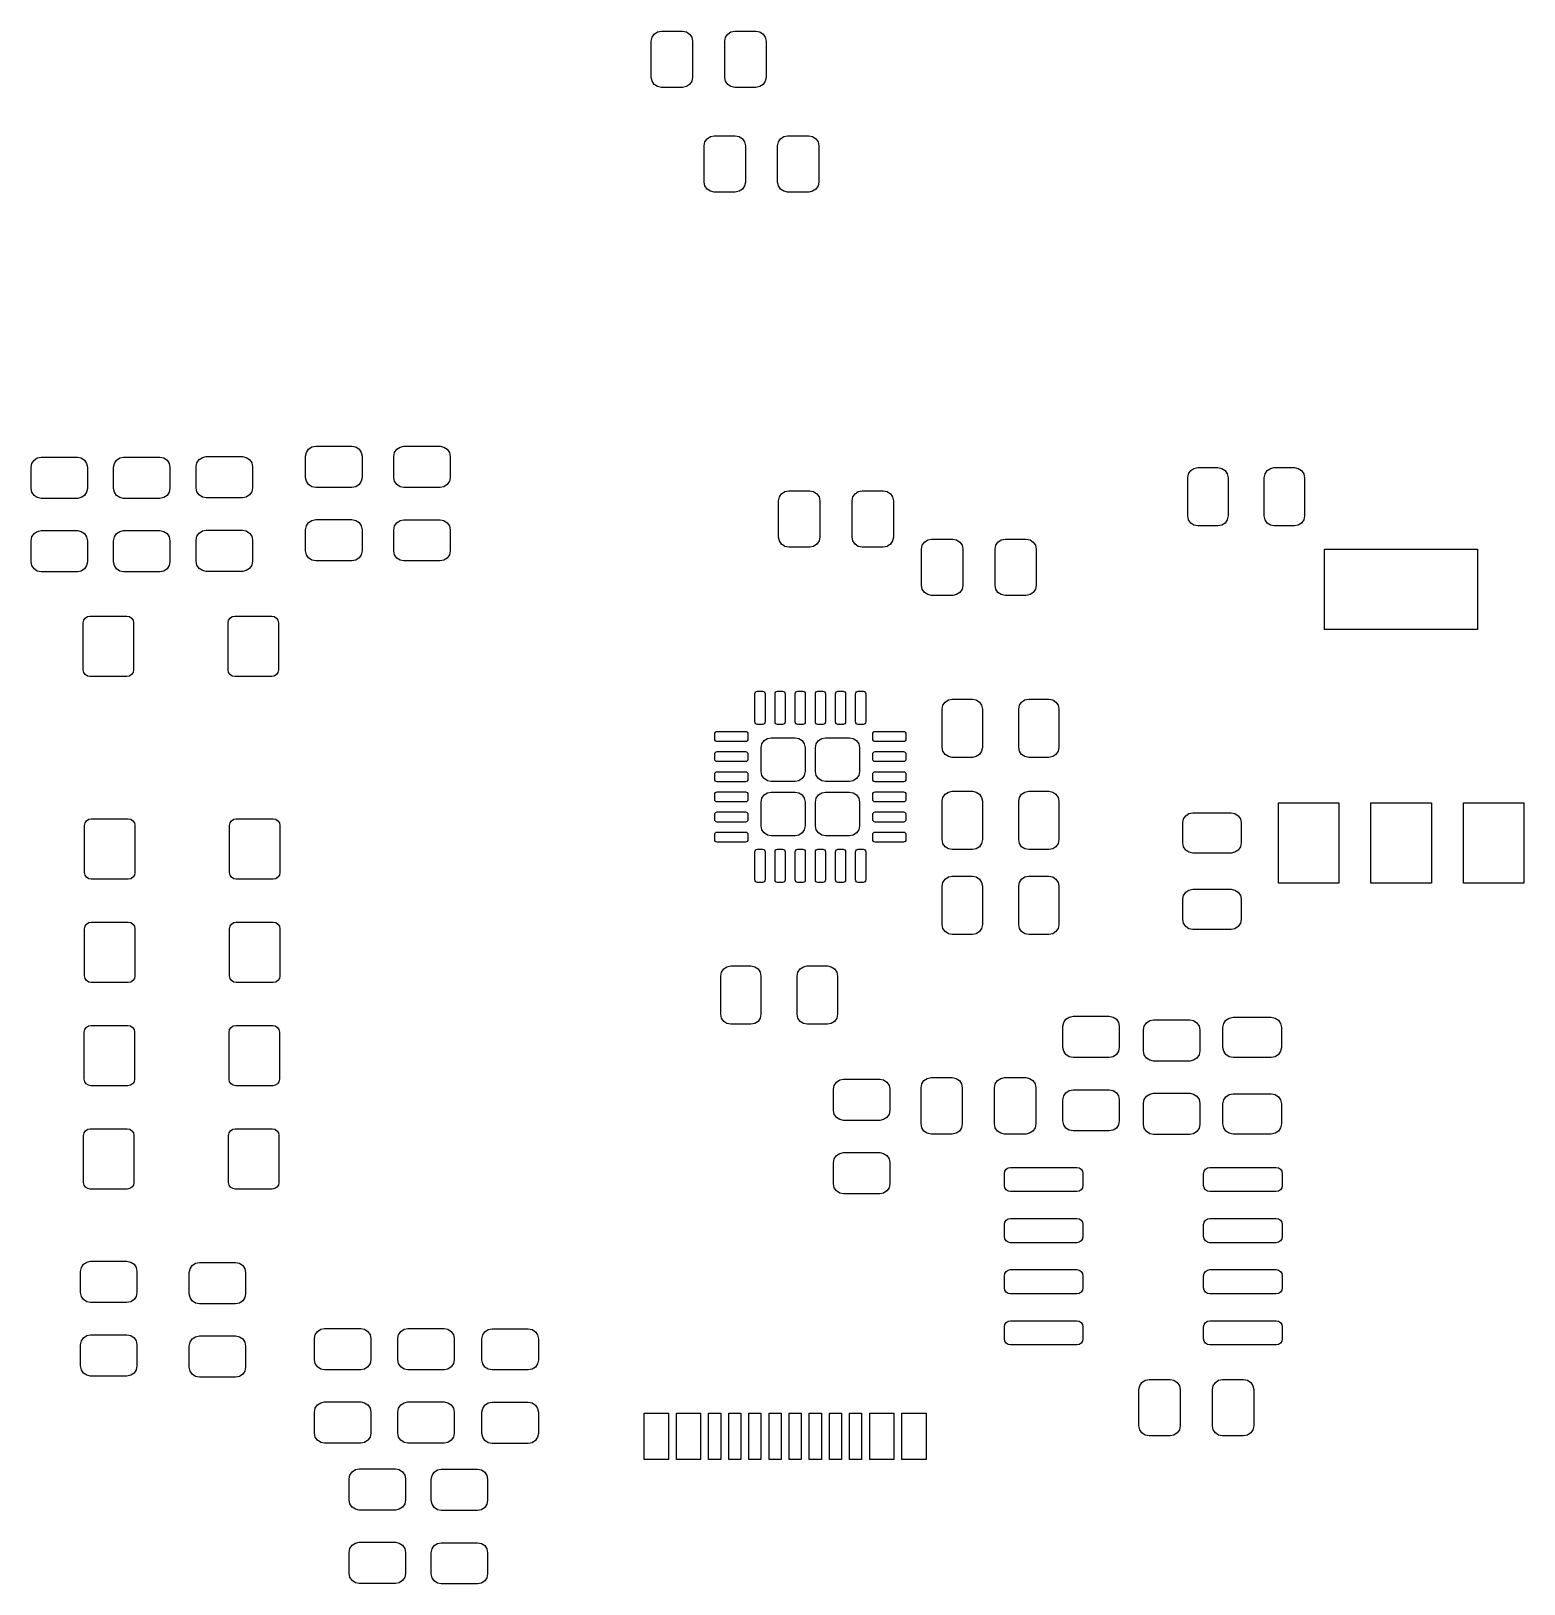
# Model space of a CAD drawing. Extents: x 0.26 to 1.72, y 0.36 to 1.88.
import ezdxf

# ---------------------------------------------------------------- set-up
doc = ezdxf.new("R2010")
doc.units = 0
doc.header["$MEASUREMENT"] = 0
doc.layers.add('BLACK', color=7, linetype='CONTINUOUS')

msp = doc.modelspace()

# ---------------------------------------------------------------- linework, layer by layer
at = {"layer": 'BLACK', "linetype": 'CONTINUOUS'}
for p, q in [((0.869094, 1.87205), (0.869844, 1.87581)), ((0.869094, 1.83661), (0.869094, 1.87205)), ((0.869844, 1.87581), (0.871977, 1.87901)), ((0.871977, 1.87901), (0.87517, 1.88114)), ((0.87517, 1.88114), (0.878937, 1.88189)), ((0.878937, 1.88189), (0.899606, 1.88189)), ((0.899606, 1.88189), (0.903373, 1.88114)), ((0.903373, 1.88114), (0.906566, 1.87901)), ((0.906566, 1.87901), (0.9087, 1.87581)), ((0.9087, 1.87581), (0.909449, 1.87205)), ((0.909449, 1.87205), (0.909449, 1.83661)), ((0.940945, 1.87205), (0.941694, 1.87581)), ((0.940945, 1.83661), (0.940945, 1.87205)), ((0.941694, 1.87581), (0.943828, 1.87901)), ((0.943828, 1.87901), (0.947021, 1.88114)), ((0.947021, 1.88114), (0.950787, 1.88189)), ((0.950787, 1.88189), (0.971457, 1.88189)), ((0.971457, 1.88189), (0.975223, 1.88114)), ((0.975223, 1.88114), (0.978416, 1.87901)), ((0.978416, 1.87901), (0.98055, 1.87581)), ((0.98055, 1.87581), (0.981299, 1.87205)), ((0.981299, 1.87205), (0.981299, 1.83661)), ((0.869844, 1.83285), (0.869094, 1.83661)), ((0.871977, 1.82965), (0.869844, 1.83285)), ((0.87517, 1.82752), (0.871977, 1.82965)), ((0.878937, 1.82677), (0.87517, 1.82752)), ((0.899606, 1.82677), (0.878937, 1.82677)), ((0.903373, 1.82752), (0.899606, 1.82677)), ((0.906566, 1.82965), (0.903373, 1.82752)), ((0.9087, 1.83285), (0.906566, 1.82965)), ((0.909449, 1.83661), (0.9087, 1.83285)), ((0.941694, 1.83285), (0.940945, 1.83661)), ((0.943828, 1.82965), (0.941694, 1.83285)), ((0.947021, 1.82752), (0.943828, 1.82965)), ((0.950787, 1.82677), (0.947021, 1.82752)), ((0.971457, 1.82677), (0.950787, 1.82677)), ((0.975223, 1.82752), (0.971457, 1.82677)), ((0.978416, 1.82965), (0.975223, 1.82752)), ((0.98055, 1.83285), (0.978416, 1.82965)), ((0.981299, 1.83661), (0.98055, 1.83285)), ((0.923651, 1.77664), (0.926844, 1.77878)), ((0.926844, 1.77878), (0.93061, 1.77953)), ((0.93061, 1.77953), (0.95128, 1.77953)), ((0.95128, 1.77953), (0.955046, 1.77878)), ((0.955046, 1.77878), (0.958239, 1.77664)), ((0.995501, 1.77664), (0.998694, 1.77878)), ((0.998694, 1.77878), (1.00246, 1.77953)), ((1.00246, 1.77953), (1.02313, 1.77953)), ((1.02313, 1.77953), (1.0269, 1.77878)), ((1.0269, 1.77878), (1.03009, 1.77664)), ((0.920768, 1.76969), (0.921517, 1.77345)), ((0.920768, 1.73425), (0.920768, 1.76969)), ((0.921517, 1.77345), (0.923651, 1.77664)), ((0.958239, 1.77664), (0.960373, 1.77345)), ((0.960373, 1.77345), (0.961122, 1.76969)), ((0.961122, 1.76969), (0.961122, 1.73425)), ((0.992618, 1.76969), (0.993367, 1.77345)), ((0.992618, 1.73425), (0.992618, 1.76969)), ((0.993367, 1.77345), (0.995501, 1.77664)), ((1.03009, 1.77664), (1.03222, 1.77345)), ((1.03222, 1.77345), (1.03297, 1.76969)), ((1.03297, 1.76969), (1.03297, 1.73425)), ((0.921517, 1.73049), (0.920768, 1.73425)), ((0.961122, 1.73425), (0.960373, 1.73049)), ((0.993367, 1.73049), (0.992618, 1.73425)), ((1.03297, 1.73425), (1.03222, 1.73049)), ((0.923651, 1.72729), (0.921517, 1.73049)), ((0.926844, 1.72516), (0.923651, 1.72729)), ((0.93061, 1.72441), (0.926844, 1.72516)), ((0.95128, 1.72441), (0.93061, 1.72441)), ((0.955046, 1.72516), (0.95128, 1.72441)), ((0.958239, 1.72729), (0.955046, 1.72516)), ((0.960373, 1.73049), (0.958239, 1.72729)), ((0.995501, 1.72729), (0.993367, 1.73049)), ((0.998694, 1.72516), (0.995501, 1.72729)), ((1.00246, 1.72441), (0.998694, 1.72516)), ((1.02313, 1.72441), (1.00246, 1.72441)), ((1.0269, 1.72516), (1.02313, 1.72441)), ((1.03009, 1.72729), (1.0269, 1.72516)), ((1.03222, 1.73049), (1.03009, 1.72729)), ((0.533985, 1.473), (0.537178, 1.47514)), ((0.537178, 1.47514), (0.540945, 1.47589)), ((0.540945, 1.47589), (0.576378, 1.47589)), ((0.576378, 1.47589), (0.580145, 1.47514)), ((0.580145, 1.47514), (0.583338, 1.473)), ((0.620206, 1.4729), (0.623399, 1.47504)), ((0.623399, 1.47504), (0.627165, 1.47579)), ((0.627165, 1.47579), (0.662598, 1.47579)), ((0.662598, 1.47579), (0.666365, 1.47504)), ((0.666365, 1.47504), (0.669558, 1.4729)), ((0.262598, 1.45531), (0.263348, 1.45908)), ((0.263348, 1.45908), (0.265481, 1.46227)), ((0.265481, 1.46227), (0.268674, 1.46441)), ((0.268674, 1.46441), (0.272441, 1.46516)), ((0.272441, 1.46516), (0.307874, 1.46516)), ((0.307874, 1.46516), (0.311641, 1.46441)), ((0.311641, 1.46441), (0.314834, 1.46227)), ((0.314834, 1.46227), (0.316967, 1.45908)), ((0.316967, 1.45908), (0.317717, 1.45531)), ((0.343307, 1.45531), (0.344056, 1.45908)), ((0.344056, 1.45908), (0.34619, 1.46227)), ((0.34619, 1.46227), (0.349383, 1.46441)), ((0.349383, 1.46441), (0.35315, 1.46516)), ((0.35315, 1.46516), (0.388583, 1.46516)), ((0.388583, 1.46516), (0.392349, 1.46441)), ((0.392349, 1.46441), (0.395542, 1.46227)), ((0.395542, 1.46227), (0.397676, 1.45908)), ((0.397676, 1.45908), (0.398425, 1.45531)), ((0.424016, 1.45581), (0.424765, 1.45957)), ((0.424765, 1.45957), (0.426899, 1.46277)), ((0.426899, 1.46277), (0.430092, 1.4649)), ((0.430092, 1.4649), (0.433858, 1.46565)), ((0.433858, 1.46565), (0.469291, 1.46565)), ((0.469291, 1.46565), (0.473058, 1.4649)), ((0.473058, 1.4649), (0.476251, 1.46277)), ((0.476251, 1.46277), (0.478385, 1.45957)), ((0.478385, 1.45957), (0.479134, 1.45581)), ((0.531102, 1.46604), (0.531852, 1.46981)), ((0.531102, 1.44537), (0.531102, 1.46604)), ((0.531852, 1.46981), (0.533985, 1.473)), ((0.583338, 1.473), (0.585471, 1.46981)), ((0.585471, 1.46981), (0.58622, 1.46604)), ((0.58622, 1.46604), (0.58622, 1.44537)), ((0.617323, 1.46594), (0.618072, 1.46971)), ((0.617323, 1.44528), (0.617323, 1.46594)), ((0.618072, 1.46971), (0.620206, 1.4729)), ((0.669558, 1.4729), (0.671692, 1.46971)), ((0.671692, 1.46971), (0.672441, 1.46594)), ((0.672441, 1.46594), (0.672441, 1.44528)), ((0.262598, 1.43465), (0.262598, 1.45531)), ((0.317717, 1.45531), (0.317717, 1.43465)), ((0.343307, 1.43465), (0.343307, 1.45531)), ((0.398425, 1.45531), (0.398425, 1.43465)), ((0.424016, 1.43514), (0.424016, 1.45581)), ((0.479134, 1.45581), (0.479134, 1.43514)), ((0.531852, 1.44161), (0.531102, 1.44537)), ((0.58622, 1.44537), (0.585471, 1.44161)), ((0.618072, 1.44151), (0.617323, 1.44528)), ((0.672441, 1.44528), (0.671692, 1.44151)), ((1.3937, 1.44508), (1.39445, 1.44885)), ((1.3937, 1.40768), (1.3937, 1.44508)), ((1.39445, 1.44885), (1.39658, 1.45204)), ((1.39658, 1.45204), (1.39978, 1.45417)), ((1.39978, 1.45417), (1.40354, 1.45492)), ((1.40354, 1.45492), (1.42323, 1.45492)), ((1.42323, 1.45492), (1.42699, 1.45417)), ((1.42699, 1.45417), (1.43019, 1.45204)), ((1.43019, 1.45204), (1.43232, 1.44885)), ((1.43232, 1.44885), (1.43307, 1.44508)), ((1.43307, 1.44508), (1.43307, 1.40768)), ((1.4685, 1.44508), (1.46925, 1.44885)), ((1.4685, 1.40768), (1.4685, 1.44508)), ((1.46925, 1.44885), (1.47139, 1.45204)), ((1.47139, 1.45204), (1.47458, 1.45417)), ((1.47458, 1.45417), (1.47835, 1.45492)), ((1.47835, 1.45492), (1.49803, 1.45492)), ((1.49803, 1.45492), (1.5018, 1.45417)), ((1.5018, 1.45417), (1.50499, 1.45204)), ((1.50499, 1.45204), (1.50712, 1.44885)), ((1.50712, 1.44885), (1.50787, 1.44508)), ((1.50787, 1.44508), (1.50787, 1.40768)), ((0.263348, 1.43088), (0.262598, 1.43465)), ((0.265481, 1.42769), (0.263348, 1.43088)), ((0.268674, 1.42555), (0.265481, 1.42769)), ((0.314834, 1.42769), (0.311641, 1.42555)), ((0.316967, 1.43088), (0.314834, 1.42769)), ((0.317717, 1.43465), (0.316967, 1.43088)), ((0.344056, 1.43088), (0.343307, 1.43465)), ((0.34619, 1.42769), (0.344056, 1.43088)), ((0.349383, 1.42555), (0.34619, 1.42769)), ((0.395542, 1.42769), (0.392349, 1.42555)), ((0.397676, 1.43088), (0.395542, 1.42769)), ((0.398425, 1.43465), (0.397676, 1.43088)), ((0.424765, 1.43137), (0.424016, 1.43514)), ((0.426899, 1.42818), (0.424765, 1.43137)), ((0.430092, 1.42604), (0.426899, 1.42818)), ((0.476251, 1.42818), (0.473058, 1.42604)), ((0.478385, 1.43137), (0.476251, 1.42818)), ((0.479134, 1.43514), (0.478385, 1.43137)), ((0.533985, 1.43841), (0.531852, 1.44161)), ((0.537178, 1.43628), (0.533985, 1.43841)), ((0.540945, 1.43553), (0.537178, 1.43628)), ((0.576378, 1.43553), (0.540945, 1.43553)), ((0.580145, 1.43628), (0.576378, 1.43553)), ((0.583338, 1.43841), (0.580145, 1.43628)), ((0.585471, 1.44161), (0.583338, 1.43841)), ((0.620206, 1.43832), (0.618072, 1.44151)), ((0.623399, 1.43618), (0.620206, 1.43832)), ((0.627165, 1.43543), (0.623399, 1.43618)), ((0.662598, 1.43543), (0.627165, 1.43543)), ((0.666365, 1.43618), (0.662598, 1.43543)), ((0.669558, 1.43832), (0.666365, 1.43618)), ((0.671692, 1.44151), (0.669558, 1.43832)), ((0.994352, 1.42621), (0.996485, 1.4294)), ((0.996485, 1.4294), (0.999678, 1.43153)), ((0.999678, 1.43153), (1.00344, 1.43228)), ((1.00344, 1.43228), (1.02411, 1.43228)), ((1.02411, 1.43228), (1.02788, 1.43153)), ((1.02788, 1.43153), (1.03107, 1.4294)), ((1.03107, 1.4294), (1.03321, 1.42621)), ((1.0662, 1.42621), (1.06834, 1.4294)), ((1.06834, 1.4294), (1.07153, 1.43153)), ((1.07153, 1.43153), (1.0753, 1.43228)), ((1.0753, 1.43228), (1.09596, 1.43228)), ((1.09596, 1.43228), (1.09973, 1.43153)), ((1.09973, 1.43153), (1.10292, 1.4294)), ((1.10292, 1.4294), (1.10506, 1.42621)), ((0.272441, 1.4248), (0.268674, 1.42555)), ((0.307874, 1.4248), (0.272441, 1.4248)), ((0.311641, 1.42555), (0.307874, 1.4248)), ((0.35315, 1.4248), (0.349383, 1.42555)), ((0.388583, 1.4248), (0.35315, 1.4248)), ((0.392349, 1.42555), (0.388583, 1.4248)), ((0.433858, 1.4253), (0.430092, 1.42604)), ((0.469291, 1.4253), (0.433858, 1.4253)), ((0.473058, 1.42604), (0.469291, 1.4253)), ((0.993602, 1.42244), (0.994352, 1.42621)), ((0.993602, 1.38701), (0.993602, 1.42244)), ((1.03321, 1.42621), (1.03396, 1.42244)), ((1.03396, 1.42244), (1.03396, 1.38701)), ((1.06545, 1.42244), (1.0662, 1.42621)), ((1.06545, 1.38701), (1.06545, 1.42244)), ((1.10506, 1.42621), (1.10581, 1.42244)), ((1.10581, 1.42244), (1.10581, 1.38701)), ((0.531102, 1.39419), (0.531852, 1.39796)), ((0.531852, 1.39796), (0.533985, 1.40115)), ((0.533985, 1.40115), (0.537178, 1.40329)), ((0.537178, 1.40329), (0.540945, 1.40404)), ((0.540945, 1.40404), (0.576378, 1.40404)), ((0.576378, 1.40404), (0.580145, 1.40329)), ((0.580145, 1.40329), (0.583338, 1.40115)), ((0.583338, 1.40115), (0.585471, 1.39796)), ((0.585471, 1.39796), (0.58622, 1.39419)), ((0.617323, 1.39409), (0.618072, 1.39786)), ((0.618072, 1.39786), (0.620206, 1.40105)), ((0.620206, 1.40105), (0.623399, 1.40319)), ((0.623399, 1.40319), (0.627165, 1.40394)), ((0.627165, 1.40394), (0.662598, 1.40394)), ((0.662598, 1.40394), (0.666365, 1.40319)), ((0.666365, 1.40319), (0.669558, 1.40105)), ((0.669558, 1.40105), (0.671692, 1.39786)), ((0.671692, 1.39786), (0.672441, 1.39409)), ((1.39445, 1.40391), (1.3937, 1.40768)), ((1.39658, 1.40072), (1.39445, 1.40391)), ((1.39978, 1.39858), (1.39658, 1.40072)), ((1.40354, 1.39783), (1.39978, 1.39858)), ((1.42323, 1.39783), (1.40354, 1.39783)), ((1.42699, 1.39858), (1.42323, 1.39783)), ((1.43019, 1.40072), (1.42699, 1.39858)), ((1.43232, 1.40391), (1.43019, 1.40072)), ((1.43307, 1.40768), (1.43232, 1.40391)), ((1.46925, 1.40391), (1.4685, 1.40768)), ((1.47139, 1.40072), (1.46925, 1.40391)), ((1.47458, 1.39858), (1.47139, 1.40072)), ((1.47835, 1.39783), (1.47458, 1.39858)), ((1.49803, 1.39783), (1.47835, 1.39783)), ((1.5018, 1.39858), (1.49803, 1.39783)), ((1.50499, 1.40072), (1.5018, 1.39858)), ((1.50712, 1.40391), (1.50499, 1.40072)), ((1.50787, 1.40768), (1.50712, 1.40391)), ((0.262598, 1.38346), (0.263348, 1.38723)), ((0.262598, 1.3628), (0.262598, 1.38346)), ((0.263348, 1.38723), (0.265481, 1.39042)), ((0.265481, 1.39042), (0.268674, 1.39256)), ((0.268674, 1.39256), (0.272441, 1.39331)), ((0.272441, 1.39331), (0.307874, 1.39331)), ((0.307874, 1.39331), (0.311641, 1.39256)), ((0.311641, 1.39256), (0.314834, 1.39042)), ((0.314834, 1.39042), (0.316967, 1.38723)), ((0.316967, 1.38723), (0.317717, 1.38346)), ((0.317717, 1.38346), (0.317717, 1.3628)), ((0.343307, 1.38346), (0.344056, 1.38723)), ((0.343307, 1.3628), (0.343307, 1.38346)), ((0.344056, 1.38723), (0.34619, 1.39042)), ((0.34619, 1.39042), (0.349383, 1.39256)), ((0.349383, 1.39256), (0.35315, 1.39331)), ((0.35315, 1.39331), (0.388583, 1.39331)), ((0.388583, 1.39331), (0.392349, 1.39256)), ((0.392349, 1.39256), (0.395542, 1.39042)), ((0.395542, 1.39042), (0.397676, 1.38723)), ((0.397676, 1.38723), (0.398425, 1.38346)), ((0.398425, 1.38346), (0.398425, 1.3628)), ((0.424016, 1.38396), (0.424765, 1.38772)), ((0.424016, 1.36329), (0.424016, 1.38396)), ((0.424765, 1.38772), (0.426899, 1.39092)), ((0.426899, 1.39092), (0.430092, 1.39305)), ((0.430092, 1.39305), (0.433858, 1.3938)), ((0.433858, 1.3938), (0.469291, 1.3938)), ((0.469291, 1.3938), (0.473058, 1.39305)), ((0.473058, 1.39305), (0.476251, 1.39092)), ((0.476251, 1.39092), (0.478385, 1.38772)), ((0.478385, 1.38772), (0.479134, 1.38396)), ((0.479134, 1.38396), (0.479134, 1.36329)), ((0.531102, 1.37352), (0.531102, 1.39419)), ((0.58622, 1.39419), (0.58622, 1.37352)), ((0.617323, 1.37343), (0.617323, 1.39409)), ((0.672441, 1.39409), (0.672441, 1.37343)), ((0.994352, 1.38324), (0.993602, 1.38701)), ((0.996485, 1.38005), (0.994352, 1.38324)), ((1.03321, 1.38324), (1.03107, 1.38005)), ((1.03396, 1.38701), (1.03321, 1.38324)), ((1.0662, 1.38324), (1.06545, 1.38701)), ((1.06834, 1.38005), (1.0662, 1.38324)), ((1.10506, 1.38324), (1.10292, 1.38005)), ((1.10581, 1.38701), (1.10506, 1.38324)), ((1.13412, 1.37896), (1.13625, 1.38216)), ((1.13625, 1.38216), (1.13944, 1.38429)), ((1.13944, 1.38429), (1.14321, 1.38504)), ((1.14321, 1.38504), (1.16388, 1.38504)), ((1.16388, 1.38504), (1.16764, 1.38429)), ((1.16764, 1.38429), (1.17084, 1.38216)), ((1.17084, 1.38216), (1.17297, 1.37896)), ((1.20597, 1.37896), (1.2081, 1.38216)), ((1.2081, 1.38216), (1.21129, 1.38429)), ((1.21129, 1.38429), (1.21506, 1.38504)), ((1.21506, 1.38504), (1.23573, 1.38504)), ((1.23573, 1.38504), (1.23949, 1.38429)), ((1.23949, 1.38429), (1.24269, 1.38216)), ((1.24269, 1.38216), (1.24482, 1.37896)), ((0.531852, 1.36976), (0.531102, 1.37352)), ((0.533985, 1.36656), (0.531852, 1.36976)), ((0.585471, 1.36976), (0.583338, 1.36656)), ((0.58622, 1.37352), (0.585471, 1.36976)), ((0.618072, 1.36966), (0.617323, 1.37343)), ((0.620206, 1.36647), (0.618072, 1.36966)), ((0.671692, 1.36966), (0.669558, 1.36647)), ((0.672441, 1.37343), (0.671692, 1.36966)), ((0.999678, 1.37791), (0.996485, 1.38005)), ((1.00344, 1.37717), (0.999678, 1.37791)), ((1.02411, 1.37717), (1.00344, 1.37717)), ((1.02788, 1.37791), (1.02411, 1.37717)), ((1.03107, 1.38005), (1.02788, 1.37791)), ((1.07153, 1.37791), (1.06834, 1.38005)), ((1.0753, 1.37717), (1.07153, 1.37791)), ((1.09596, 1.37717), (1.0753, 1.37717)), ((1.09973, 1.37791), (1.09596, 1.37717)), ((1.10292, 1.38005), (1.09973, 1.37791)), ((1.13337, 1.3752), (1.13412, 1.37896)), ((1.13337, 1.33976), (1.13337, 1.3752)), ((1.17297, 1.37896), (1.17372, 1.3752)), ((1.17372, 1.3752), (1.17372, 1.33976)), ((1.20522, 1.3752), (1.20597, 1.37896)), ((1.20522, 1.33976), (1.20522, 1.3752)), ((1.24482, 1.37896), (1.24557, 1.3752)), ((1.24557, 1.3752), (1.24557, 1.33976)), ((1.52756, 1.29646), (1.52756, 1.3752)), ((1.52756, 1.3752), (1.67717, 1.3752)), ((1.67717, 1.3752), (1.67717, 1.29646)), ((0.263348, 1.35903), (0.262598, 1.3628)), ((0.265481, 1.35584), (0.263348, 1.35903)), ((0.268674, 1.3537), (0.265481, 1.35584)), ((0.272441, 1.35295), (0.268674, 1.3537)), ((0.307874, 1.35295), (0.272441, 1.35295)), ((0.311641, 1.3537), (0.307874, 1.35295)), ((0.314834, 1.35584), (0.311641, 1.3537)), ((0.316967, 1.35903), (0.314834, 1.35584)), ((0.317717, 1.3628), (0.316967, 1.35903)), ((0.344056, 1.35903), (0.343307, 1.3628)), ((0.34619, 1.35584), (0.344056, 1.35903)), ((0.349383, 1.3537), (0.34619, 1.35584)), ((0.35315, 1.35295), (0.349383, 1.3537)), ((0.388583, 1.35295), (0.35315, 1.35295)), ((0.392349, 1.3537), (0.388583, 1.35295)), ((0.395542, 1.35584), (0.392349, 1.3537)), ((0.397676, 1.35903), (0.395542, 1.35584)), ((0.398425, 1.3628), (0.397676, 1.35903)), ((0.424765, 1.35952), (0.424016, 1.36329)), ((0.426899, 1.35633), (0.424765, 1.35952)), ((0.430092, 1.35419), (0.426899, 1.35633)), ((0.433858, 1.35344), (0.430092, 1.35419)), ((0.469291, 1.35344), (0.433858, 1.35344)), ((0.473058, 1.35419), (0.469291, 1.35344)), ((0.476251, 1.35633), (0.473058, 1.35419)), ((0.478385, 1.35952), (0.476251, 1.35633)), ((0.479134, 1.36329), (0.478385, 1.35952)), ((0.537178, 1.36443), (0.533985, 1.36656)), ((0.540945, 1.36368), (0.537178, 1.36443)), ((0.576378, 1.36368), (0.540945, 1.36368)), ((0.580145, 1.36443), (0.576378, 1.36368)), ((0.583338, 1.36656), (0.580145, 1.36443)), ((0.623399, 1.36433), (0.620206, 1.36647)), ((0.627165, 1.36358), (0.623399, 1.36433)), ((0.662598, 1.36358), (0.627165, 1.36358)), ((0.666365, 1.36433), (0.662598, 1.36358)), ((0.669558, 1.36647), (0.666365, 1.36433)), ((1.13412, 1.336), (1.13337, 1.33976)), ((1.17372, 1.33976), (1.17297, 1.336)), ((1.20597, 1.336), (1.20522, 1.33976)), ((1.24557, 1.33976), (1.24482, 1.336)), ((1.13625, 1.3328), (1.13412, 1.336)), ((1.13944, 1.33067), (1.13625, 1.3328)), ((1.14321, 1.32992), (1.13944, 1.33067)), ((1.16388, 1.32992), (1.14321, 1.32992)), ((1.16764, 1.33067), (1.16388, 1.32992)), ((1.17084, 1.3328), (1.16764, 1.33067)), ((1.17297, 1.336), (1.17084, 1.3328)), ((1.2081, 1.3328), (1.20597, 1.336)), ((1.21129, 1.33067), (1.2081, 1.3328)), ((1.21506, 1.32992), (1.21129, 1.33067)), ((1.23573, 1.32992), (1.21506, 1.32992)), ((1.23949, 1.33067), (1.23573, 1.32992)), ((1.24269, 1.3328), (1.23949, 1.33067)), ((1.24482, 1.336), (1.24269, 1.3328)), ((0.314082, 1.3056), (0.315505, 1.30772)), ((0.315505, 1.30772), (0.317633, 1.30915)), ((0.317633, 1.30915), (0.320144, 1.30965)), ((0.320144, 1.30965), (0.356234, 1.30965)), ((0.356234, 1.30965), (0.358745, 1.30915)), ((0.358745, 1.30915), (0.360873, 1.30772)), ((0.360873, 1.30772), (0.362296, 1.3056)), ((0.455814, 1.3056), (0.457237, 1.30772)), ((0.457237, 1.30772), (0.459366, 1.30915)), ((0.459366, 1.30915), (0.461877, 1.30965)), ((0.461877, 1.30965), (0.497966, 1.30965)), ((0.497966, 1.30965), (0.500477, 1.30915)), ((0.500477, 1.30915), (0.502606, 1.30772)), ((0.502606, 1.30772), (0.504028, 1.3056)), ((0.313583, 1.30308), (0.314082, 1.3056)), ((0.313583, 1.25715), (0.313583, 1.30308)), ((0.362296, 1.3056), (0.362795, 1.30308)), ((0.362795, 1.30308), (0.362795, 1.25715)), ((0.455315, 1.30308), (0.455814, 1.3056)), ((0.455315, 1.25715), (0.455315, 1.30308)), ((0.504028, 1.3056), (0.504528, 1.30308)), ((0.504528, 1.30308), (0.504528, 1.25715)), ((1.67717, 1.29646), (1.52756, 1.29646)), ((0.314082, 1.25464), (0.313583, 1.25715)), ((0.315505, 1.25251), (0.314082, 1.25464)), ((0.317633, 1.25109), (0.315505, 1.25251)), ((0.320144, 1.25059), (0.317633, 1.25109)), ((0.356234, 1.25059), (0.320144, 1.25059)), ((0.358745, 1.25109), (0.356234, 1.25059)), ((0.360873, 1.25251), (0.358745, 1.25109)), ((0.362296, 1.25464), (0.360873, 1.25251)), ((0.362795, 1.25715), (0.362296, 1.25464)), ((0.455814, 1.25464), (0.455315, 1.25715)), ((0.457237, 1.25251), (0.455814, 1.25464)), ((0.459366, 1.25109), (0.457237, 1.25251)), ((0.461877, 1.25059), (0.459366, 1.25109)), ((0.497966, 1.25059), (0.461877, 1.25059)), ((0.500477, 1.25109), (0.497966, 1.25059)), ((0.502606, 1.25251), (0.500477, 1.25109)), ((0.504028, 1.25464), (0.502606, 1.25251)), ((0.504528, 1.25715), (0.504028, 1.25464)), ((0.970472, 1.23376), (0.97066, 1.2347)), ((0.970472, 1.2062), (0.970472, 1.23376)), ((0.97066, 1.2347), (0.971193, 1.2355)), ((0.971193, 1.2355), (0.971991, 1.23603)), ((0.971991, 1.23603), (0.972933, 1.23622)), ((0.972933, 1.23622), (0.977854, 1.23622)), ((0.977854, 1.23622), (0.978796, 1.23603)), ((0.978796, 1.23603), (0.979594, 1.2355)), ((0.979594, 1.2355), (0.980128, 1.2347)), ((0.980128, 1.2347), (0.980315, 1.23376)), ((0.980315, 1.23376), (0.980315, 1.2062)), ((0.990157, 1.23376), (0.990345, 1.2347)), ((0.990157, 1.2062), (0.990157, 1.23376)), ((0.990345, 1.2347), (0.990878, 1.2355)), ((0.990878, 1.2355), (0.991676, 1.23603)), ((0.991676, 1.23603), (0.992618, 1.23622)), ((0.992618, 1.23622), (0.997539, 1.23622)), ((0.997539, 1.23622), (0.998481, 1.23603)), ((0.998481, 1.23603), (0.999279, 1.2355)), ((0.999279, 1.2355), (0.999813, 1.2347)), ((0.999813, 1.2347), (1, 1.23376)), ((1, 1.23376), (1, 1.2062)), ((1.00984, 1.23376), (1.01003, 1.2347)), ((1.00984, 1.2062), (1.00984, 1.23376)), ((1.01003, 1.2347), (1.01056, 1.2355)), ((1.01056, 1.2355), (1.01136, 1.23603)), ((1.01136, 1.23603), (1.0123, 1.23622)), ((1.0123, 1.23622), (1.01722, 1.23622)), ((1.01722, 1.23622), (1.01817, 1.23603)), ((1.01817, 1.23603), (1.01896, 1.2355)), ((1.01896, 1.2355), (1.0195, 1.2347)), ((1.0195, 1.2347), (1.01969, 1.23376)), ((1.01969, 1.23376), (1.01969, 1.2062)), ((1.02953, 1.23376), (1.02971, 1.2347)), ((1.02953, 1.2062), (1.02953, 1.23376)), ((1.02971, 1.2347), (1.03025, 1.2355)), ((1.03025, 1.2355), (1.03105, 1.23603)), ((1.03105, 1.23603), (1.03199, 1.23622)), ((1.03199, 1.23622), (1.03691, 1.23622)), ((1.03691, 1.23622), (1.03785, 1.23603)), ((1.03785, 1.23603), (1.03865, 1.2355)), ((1.03865, 1.2355), (1.03918, 1.2347)), ((1.03918, 1.2347), (1.03937, 1.23376)), ((1.03937, 1.23376), (1.03937, 1.2062)), ((1.04921, 1.23376), (1.0494, 1.2347)), ((1.04921, 1.2062), (1.04921, 1.23376)), ((1.0494, 1.2347), (1.04993, 1.2355)), ((1.04993, 1.2355), (1.05073, 1.23603)), ((1.05073, 1.23603), (1.05167, 1.23622)), ((1.05167, 1.23622), (1.05659, 1.23622)), ((1.05659, 1.23622), (1.05754, 1.23603)), ((1.05754, 1.23603), (1.05833, 1.2355)), ((1.05833, 1.2355), (1.05887, 1.2347)), ((1.05887, 1.2347), (1.05906, 1.23376)), ((1.05906, 1.23376), (1.05906, 1.2062)), ((1.0689, 1.23376), (1.06908, 1.2347)), ((1.0689, 1.2062), (1.0689, 1.23376)), ((1.06908, 1.2347), (1.06962, 1.2355)), ((1.06962, 1.2355), (1.07042, 1.23603)), ((1.07042, 1.23603), (1.07136, 1.23622)), ((1.07136, 1.23622), (1.07628, 1.23622)), ((1.07628, 1.23622), (1.07722, 1.23603)), ((1.07722, 1.23603), (1.07802, 1.2355)), ((1.07802, 1.2355), (1.07855, 1.2347)), ((1.07855, 1.2347), (1.07874, 1.23376)), ((1.07874, 1.23376), (1.07874, 1.2062)), ((1.15354, 1.2187), (1.15429, 1.22247)), ((1.15354, 1.1813), (1.15354, 1.2187)), ((1.15429, 1.22247), (1.15643, 1.22566)), ((1.15643, 1.22566), (1.15962, 1.22779)), ((1.15962, 1.22779), (1.16339, 1.22854)), ((1.16339, 1.22854), (1.18307, 1.22854)), ((1.18307, 1.22854), (1.18684, 1.22779)), ((1.18684, 1.22779), (1.19003, 1.22566)), ((1.19003, 1.22566), (1.19216, 1.22247)), ((1.19216, 1.22247), (1.19291, 1.2187)), ((1.19291, 1.2187), (1.19291, 1.1813)), ((1.22835, 1.2187), (1.2291, 1.22247)), ((1.22835, 1.1813), (1.22835, 1.2187)), ((1.2291, 1.22247), (1.23123, 1.22566)), ((1.23123, 1.22566), (1.23442, 1.22779)), ((1.23442, 1.22779), (1.23819, 1.22854)), ((1.23819, 1.22854), (1.25787, 1.22854)), ((1.25787, 1.22854), (1.26164, 1.22779)), ((1.26164, 1.22779), (1.26483, 1.22566)), ((1.26483, 1.22566), (1.26697, 1.22247)), ((1.26697, 1.22247), (1.26772, 1.2187)), ((1.26772, 1.2187), (1.26772, 1.1813)), ((0.97066, 1.20526), (0.970472, 1.2062)), ((0.971193, 1.20446), (0.97066, 1.20526)), ((0.971991, 1.20393), (0.971193, 1.20446)), ((0.972933, 1.20374), (0.971991, 1.20393)), ((0.977854, 1.20374), (0.972933, 1.20374)), ((0.978796, 1.20393), (0.977854, 1.20374)), ((0.979594, 1.20446), (0.978796, 1.20393)), ((0.980128, 1.20526), (0.979594, 1.20446)), ((0.980315, 1.2062), (0.980128, 1.20526)), ((0.990345, 1.20526), (0.990157, 1.2062)), ((0.990878, 1.20446), (0.990345, 1.20526)), ((0.991676, 1.20393), (0.990878, 1.20446)), ((0.992618, 1.20374), (0.991676, 1.20393)), ((0.997539, 1.20374), (0.992618, 1.20374)), ((0.998481, 1.20393), (0.997539, 1.20374)), ((0.999279, 1.20446), (0.998481, 1.20393)), ((0.999813, 1.20526), (0.999279, 1.20446)), ((1, 1.2062), (0.999813, 1.20526)), ((1.01003, 1.20526), (1.00984, 1.2062)), ((1.01056, 1.20446), (1.01003, 1.20526)), ((1.01136, 1.20393), (1.01056, 1.20446)), ((1.0123, 1.20374), (1.01136, 1.20393)), ((1.01722, 1.20374), (1.0123, 1.20374)), ((1.01817, 1.20393), (1.01722, 1.20374)), ((1.01896, 1.20446), (1.01817, 1.20393)), ((1.0195, 1.20526), (1.01896, 1.20446)), ((1.01969, 1.2062), (1.0195, 1.20526)), ((1.02971, 1.20526), (1.02953, 1.2062)), ((1.03025, 1.20446), (1.02971, 1.20526)), ((1.03105, 1.20393), (1.03025, 1.20446)), ((1.03199, 1.20374), (1.03105, 1.20393)), ((1.03691, 1.20374), (1.03199, 1.20374)), ((1.03785, 1.20393), (1.03691, 1.20374)), ((1.03865, 1.20446), (1.03785, 1.20393)), ((1.03918, 1.20526), (1.03865, 1.20446)), ((1.03937, 1.2062), (1.03918, 1.20526)), ((1.0494, 1.20526), (1.04921, 1.2062)), ((1.04993, 1.20446), (1.0494, 1.20526)), ((1.05073, 1.20393), (1.04993, 1.20446)), ((1.05167, 1.20374), (1.05073, 1.20393)), ((1.05659, 1.20374), (1.05167, 1.20374)), ((1.05754, 1.20393), (1.05659, 1.20374)), ((1.05833, 1.20446), (1.05754, 1.20393)), ((1.05887, 1.20526), (1.05833, 1.20446)), ((1.05906, 1.2062), (1.05887, 1.20526)), ((1.06908, 1.20526), (1.0689, 1.2062)), ((1.06962, 1.20446), (1.06908, 1.20526)), ((1.07042, 1.20393), (1.06962, 1.20446)), ((1.07136, 1.20374), (1.07042, 1.20393)), ((1.07628, 1.20374), (1.07136, 1.20374)), ((1.07722, 1.20393), (1.07628, 1.20374)), ((1.07802, 1.20446), (1.07722, 1.20393)), ((1.07855, 1.20526), (1.07802, 1.20446)), ((1.07874, 1.2062), (1.07855, 1.20526)), ((0.931102, 1.19439), (0.93129, 1.19533)), ((0.931102, 1.18947), (0.931102, 1.19439)), ((0.93129, 1.18853), (0.931102, 1.18947)), ((0.93129, 1.19533), (0.931823, 1.19613)), ((0.931823, 1.18773), (0.93129, 1.18853)), ((0.931823, 1.19613), (0.932621, 1.19666)), ((0.932621, 1.1872), (0.931823, 1.18773)), ((0.932621, 1.19666), (0.933563, 1.19685)), ((0.933563, 1.18701), (0.932621, 1.1872)), ((0.933563, 1.19685), (0.961122, 1.19685)), ((0.961122, 1.18701), (0.933563, 1.18701)), ((0.961122, 1.19685), (0.962064, 1.19666)), ((0.962064, 1.1872), (0.961122, 1.18701)), ((0.962064, 1.19666), (0.962862, 1.19613)), ((0.962862, 1.18773), (0.962064, 1.1872)), ((0.962862, 1.19613), (0.963395, 1.19533)), ((0.963395, 1.18853), (0.962862, 1.18773)), ((0.963395, 1.19533), (0.963583, 1.19439)), ((0.963583, 1.18947), (0.963395, 1.18853)), ((0.963583, 1.19439), (0.963583, 1.18947)), ((0.976575, 1.18091), (0.977324, 1.18467)), ((0.977324, 1.18467), (0.979458, 1.18787)), ((0.979458, 1.18787), (0.982651, 1.19)), ((0.982651, 1.19), (0.986417, 1.19075)), ((0.986417, 1.19075), (1.00965, 1.19075)), ((1.00965, 1.19075), (1.01341, 1.19)), ((1.01341, 1.19), (1.01661, 1.18787)), ((1.01661, 1.18787), (1.01874, 1.18467)), ((1.01874, 1.18467), (1.01949, 1.18091)), ((1.02972, 1.18091), (1.03047, 1.18467)), ((1.03047, 1.18467), (1.03261, 1.18787)), ((1.03261, 1.18787), (1.0358, 1.19)), ((1.0358, 1.19), (1.03957, 1.19075)), ((1.03957, 1.19075), (1.0628, 1.19075)), ((1.0628, 1.19075), (1.06656, 1.19)), ((1.06656, 1.19), (1.06976, 1.18787)), ((1.06976, 1.18787), (1.07189, 1.18467)), ((1.07189, 1.18467), (1.07264, 1.18091)), ((1.08563, 1.19439), (1.08582, 1.19533)), ((1.08563, 1.18947), (1.08563, 1.19439)), ((1.08582, 1.18853), (1.08563, 1.18947)), ((1.08582, 1.19533), (1.08635, 1.19613)), ((1.08635, 1.18773), (1.08582, 1.18853)), ((1.08635, 1.19613), (1.08715, 1.19666)), ((1.08715, 1.1872), (1.08635, 1.18773)), ((1.08715, 1.19666), (1.08809, 1.19685)), ((1.08809, 1.18701), (1.08715, 1.1872)), ((1.08809, 1.19685), (1.11565, 1.19685)), ((1.11565, 1.18701), (1.08809, 1.18701)), ((1.11565, 1.19685), (1.11659, 1.19666)), ((1.11659, 1.1872), (1.11565, 1.18701)), ((1.11659, 1.19666), (1.11739, 1.19613)), ((1.11739, 1.18773), (1.11659, 1.1872)), ((1.11739, 1.19613), (1.11792, 1.19533)), ((1.11792, 1.18853), (1.11739, 1.18773)), ((1.11792, 1.19533), (1.11811, 1.19439)), ((1.11811, 1.18947), (1.11792, 1.18853)), ((1.11811, 1.19439), (1.11811, 1.18947)), ((0.931102, 1.1747), (0.93129, 1.17565)), ((0.931102, 1.16978), (0.931102, 1.1747)), ((0.93129, 1.16884), (0.931102, 1.16978)), ((0.93129, 1.17565), (0.931823, 1.17644)), ((0.931823, 1.17644), (0.932621, 1.17698)), ((0.932621, 1.17698), (0.933563, 1.17717)), ((0.933563, 1.17717), (0.961122, 1.17717)), ((0.961122, 1.17717), (0.962064, 1.17698)), ((0.962064, 1.17698), (0.962862, 1.17644)), ((0.962862, 1.17644), (0.963395, 1.17565)), ((0.963395, 1.17565), (0.963583, 1.1747)), ((0.963583, 1.16978), (0.963395, 1.16884)), ((0.963583, 1.1747), (0.963583, 1.16978)), ((0.976575, 1.15768), (0.976575, 1.18091)), ((1.01949, 1.18091), (1.01949, 1.15768)), ((1.02972, 1.15768), (1.02972, 1.18091)), ((1.07264, 1.18091), (1.07264, 1.15768)), ((1.08563, 1.1747), (1.08582, 1.17565)), ((1.08563, 1.16978), (1.08563, 1.1747)), ((1.08582, 1.16884), (1.08563, 1.16978)), ((1.08582, 1.17565), (1.08635, 1.17644)), ((1.08635, 1.17644), (1.08715, 1.17698)), ((1.08715, 1.17698), (1.08809, 1.17717)), ((1.08809, 1.17717), (1.11565, 1.17717)), ((1.11565, 1.17717), (1.11659, 1.17698)), ((1.11659, 1.17698), (1.11739, 1.17644)), ((1.11739, 1.17644), (1.11792, 1.17565)), ((1.11792, 1.17565), (1.11811, 1.1747)), ((1.11811, 1.16978), (1.11792, 1.16884)), ((1.11811, 1.1747), (1.11811, 1.16978)), ((1.15429, 1.17753), (1.15354, 1.1813)), ((1.15643, 1.17434), (1.15429, 1.17753)), ((1.15962, 1.17221), (1.15643, 1.17434)), ((1.16339, 1.17146), (1.15962, 1.17221)), ((1.18307, 1.17146), (1.16339, 1.17146)), ((1.18684, 1.17221), (1.18307, 1.17146)), ((1.19003, 1.17434), (1.18684, 1.17221)), ((1.19216, 1.17753), (1.19003, 1.17434)), ((1.19291, 1.1813), (1.19216, 1.17753)), ((1.2291, 1.17753), (1.22835, 1.1813)), ((1.23123, 1.17434), (1.2291, 1.17753)), ((1.23442, 1.17221), (1.23123, 1.17434)), ((1.23819, 1.17146), (1.23442, 1.17221)), ((1.25787, 1.17146), (1.23819, 1.17146)), ((1.26164, 1.17221), (1.25787, 1.17146)), ((1.26483, 1.17434), (1.26164, 1.17221)), ((1.26697, 1.17753), (1.26483, 1.17434)), ((1.26772, 1.1813), (1.26697, 1.17753)), ((0.931102, 1.15502), (0.93129, 1.15596)), ((0.931102, 1.1501), (0.931102, 1.15502)), ((0.931823, 1.16804), (0.93129, 1.16884)), ((0.93129, 1.15596), (0.931823, 1.15676)), ((0.932621, 1.16751), (0.931823, 1.16804)), ((0.931823, 1.15676), (0.932621, 1.15729)), ((0.933563, 1.16732), (0.932621, 1.16751)), ((0.932621, 1.15729), (0.933563, 1.15748)), ((0.961122, 1.16732), (0.933563, 1.16732)), ((0.933563, 1.15748), (0.961122, 1.15748)), ((0.962064, 1.16751), (0.961122, 1.16732)), ((0.961122, 1.15748), (0.962064, 1.15729)), ((0.962862, 1.16804), (0.962064, 1.16751)), ((0.962064, 1.15729), (0.962862, 1.15676)), ((0.963395, 1.16884), (0.962862, 1.16804)), ((0.962862, 1.15676), (0.963395, 1.15596)), ((0.963395, 1.15596), (0.963583, 1.15502)), ((0.963583, 1.15502), (0.963583, 1.1501)), ((0.977324, 1.15391), (0.976575, 1.15768)), ((1.01949, 1.15768), (1.01874, 1.15391)), ((1.03047, 1.15391), (1.02972, 1.15768)), ((1.07264, 1.15768), (1.07189, 1.15391)), ((1.08563, 1.15502), (1.08582, 1.15596)), ((1.08563, 1.1501), (1.08563, 1.15502)), ((1.08635, 1.16804), (1.08582, 1.16884)), ((1.08582, 1.15596), (1.08635, 1.15676)), ((1.08715, 1.16751), (1.08635, 1.16804)), ((1.08635, 1.15676), (1.08715, 1.15729)), ((1.08809, 1.16732), (1.08715, 1.16751)), ((1.08715, 1.15729), (1.08809, 1.15748)), ((1.11565, 1.16732), (1.08809, 1.16732)), ((1.08809, 1.15748), (1.11565, 1.15748)), ((1.11659, 1.16751), (1.11565, 1.16732)), ((1.11565, 1.15748), (1.11659, 1.15729)), ((1.11739, 1.16804), (1.11659, 1.16751)), ((1.11659, 1.15729), (1.11739, 1.15676)), ((1.11792, 1.16884), (1.11739, 1.16804)), ((1.11739, 1.15676), (1.11792, 1.15596)), ((1.11792, 1.15596), (1.11811, 1.15502)), ((1.11811, 1.15502), (1.11811, 1.1501)), ((0.93129, 1.14916), (0.931102, 1.1501)), ((0.931823, 1.14836), (0.93129, 1.14916)), ((0.932621, 1.14783), (0.931823, 1.14836)), ((0.933563, 1.14764), (0.932621, 1.14783)), ((0.961122, 1.14764), (0.933563, 1.14764)), ((0.962064, 1.14783), (0.961122, 1.14764)), ((0.962862, 1.14836), (0.962064, 1.14783)), ((0.963395, 1.14916), (0.962862, 1.14836)), ((0.963583, 1.1501), (0.963395, 1.14916)), ((0.979458, 1.15072), (0.977324, 1.15391)), ((0.982651, 1.14858), (0.979458, 1.15072)), ((0.986417, 1.14783), (0.982651, 1.14858)), ((1.00965, 1.14783), (0.986417, 1.14783)), ((1.01341, 1.14858), (1.00965, 1.14783)), ((1.01661, 1.15072), (1.01341, 1.14858)), ((1.01874, 1.15391), (1.01661, 1.15072)), ((1.03261, 1.15072), (1.03047, 1.15391)), ((1.0358, 1.14858), (1.03261, 1.15072)), ((1.03957, 1.14783), (1.0358, 1.14858)), ((1.0628, 1.14783), (1.03957, 1.14783)), ((1.06656, 1.14858), (1.0628, 1.14783)), ((1.06976, 1.15072), (1.06656, 1.14858)), ((1.07189, 1.15391), (1.06976, 1.15072)), ((1.08582, 1.14916), (1.08563, 1.1501)), ((1.08635, 1.14836), (1.08582, 1.14916)), ((1.08715, 1.14783), (1.08635, 1.14836)), ((1.08809, 1.14764), (1.08715, 1.14783)), ((1.11565, 1.14764), (1.08809, 1.14764)), ((1.11659, 1.14783), (1.11565, 1.14764)), ((1.11739, 1.14836), (1.11659, 1.14783)), ((1.11792, 1.14916), (1.11739, 1.14836)), ((1.11811, 1.1501), (1.11792, 1.14916)), ((0.931102, 1.13533), (0.93129, 1.13628)), ((0.931102, 1.13041), (0.931102, 1.13533)), ((0.93129, 1.12947), (0.931102, 1.13041)), ((0.93129, 1.13628), (0.931823, 1.13707)), ((0.931823, 1.12867), (0.93129, 1.12947)), ((0.931823, 1.13707), (0.932621, 1.13761)), ((0.932621, 1.12814), (0.931823, 1.12867)), ((0.932621, 1.13761), (0.933563, 1.1378)), ((0.933563, 1.12795), (0.932621, 1.12814)), ((0.933563, 1.1378), (0.961122, 1.1378)), ((0.961122, 1.12795), (0.933563, 1.12795)), ((0.961122, 1.1378), (0.962064, 1.13761)), ((0.962064, 1.12814), (0.961122, 1.12795)), ((0.962064, 1.13761), (0.962862, 1.13707)), ((0.962862, 1.12867), (0.962064, 1.12814)), ((0.962862, 1.13707), (0.963395, 1.13628)), ((0.963395, 1.12947), (0.962862, 1.12867)), ((0.963395, 1.13628), (0.963583, 1.13533)), ((0.963583, 1.13041), (0.963395, 1.12947)), ((0.963583, 1.13533), (0.963583, 1.13041)), ((0.976575, 1.12776), (0.977324, 1.13152)), ((0.976575, 1.10453), (0.976575, 1.12776)), ((0.977324, 1.13152), (0.979458, 1.13472)), ((0.979458, 1.13472), (0.982651, 1.13685)), ((0.982651, 1.13685), (0.986417, 1.1376)), ((0.986417, 1.1376), (1.00965, 1.1376)), ((1.00965, 1.1376), (1.01341, 1.13685)), ((1.01341, 1.13685), (1.01661, 1.13472)), ((1.01661, 1.13472), (1.01874, 1.13152)), ((1.01874, 1.13152), (1.01949, 1.12776)), ((1.01949, 1.12776), (1.01949, 1.10453)), ((1.02972, 1.12776), (1.03047, 1.13152)), ((1.02972, 1.10453), (1.02972, 1.12776)), ((1.03047, 1.13152), (1.03261, 1.13472)), ((1.03261, 1.13472), (1.0358, 1.13685)), ((1.0358, 1.13685), (1.03957, 1.1376)), ((1.03957, 1.1376), (1.0628, 1.1376)), ((1.0628, 1.1376), (1.06656, 1.13685)), ((1.06656, 1.13685), (1.06976, 1.13472)), ((1.06976, 1.13472), (1.07189, 1.13152)), ((1.07189, 1.13152), (1.07264, 1.12776)), ((1.07264, 1.12776), (1.07264, 1.10453)), ((1.08563, 1.13533), (1.08582, 1.13628)), ((1.08563, 1.13041), (1.08563, 1.13533)), ((1.08582, 1.12947), (1.08563, 1.13041)), ((1.08582, 1.13628), (1.08635, 1.13707)), ((1.08635, 1.12867), (1.08582, 1.12947)), ((1.08635, 1.13707), (1.08715, 1.13761)), ((1.08715, 1.12814), (1.08635, 1.12867)), ((1.08715, 1.13761), (1.08809, 1.1378)), ((1.08809, 1.12795), (1.08715, 1.12814)), ((1.08809, 1.1378), (1.11565, 1.1378)), ((1.11565, 1.12795), (1.08809, 1.12795)), ((1.11565, 1.1378), (1.11659, 1.13761)), ((1.11659, 1.12814), (1.11565, 1.12795)), ((1.11659, 1.13761), (1.11739, 1.13707)), ((1.11739, 1.12867), (1.11659, 1.12814)), ((1.11739, 1.13707), (1.11792, 1.13628)), ((1.11792, 1.12947), (1.11739, 1.12867)), ((1.11792, 1.13628), (1.11811, 1.13533)), ((1.11811, 1.13041), (1.11792, 1.12947)), ((1.11811, 1.13533), (1.11811, 1.13041)), ((1.15354, 1.12854), (1.15429, 1.13231)), ((1.15354, 1.09114), (1.15354, 1.12854)), ((1.15429, 1.13231), (1.15643, 1.1355)), ((1.15643, 1.1355), (1.15962, 1.13764)), ((1.15962, 1.13764), (1.16339, 1.13839)), ((1.16339, 1.13839), (1.18307, 1.13839)), ((1.18307, 1.13839), (1.18684, 1.13764)), ((1.18684, 1.13764), (1.19003, 1.1355)), ((1.19003, 1.1355), (1.19216, 1.13231)), ((1.19216, 1.13231), (1.19291, 1.12854)), ((1.19291, 1.12854), (1.19291, 1.09114)), ((1.22835, 1.12854), (1.2291, 1.13231)), ((1.22835, 1.09114), (1.22835, 1.12854)), ((1.2291, 1.13231), (1.23123, 1.1355)), ((1.23123, 1.1355), (1.23442, 1.13764)), ((1.23442, 1.13764), (1.23819, 1.13839)), ((1.23819, 1.13839), (1.25787, 1.13839)), ((1.25787, 1.13839), (1.26164, 1.13764)), ((1.26164, 1.13764), (1.26483, 1.1355)), ((1.26483, 1.1355), (1.26697, 1.13231)), ((1.26697, 1.13231), (1.26772, 1.12854)), ((1.26772, 1.12854), (1.26772, 1.09114)), ((1.48228, 1.04843), (1.48228, 1.12717)), ((1.48228, 1.12717), (1.54134, 1.12717)), ((1.54134, 1.12717), (1.54134, 1.04843)), ((1.57283, 1.04843), (1.57283, 1.12717)), ((1.57283, 1.12717), (1.63189, 1.12717)), ((1.63189, 1.12717), (1.63189, 1.04843)), ((1.66339, 1.04843), (1.66339, 1.12717)), ((1.66339, 1.12717), (1.72244, 1.12717)), ((1.72244, 1.12717), (1.72244, 1.04843)), ((0.31546, 1.10737), (0.316883, 1.1095)), ((0.316883, 1.1095), (0.319011, 1.11092)), ((0.319011, 1.11092), (0.321522, 1.11142)), ((0.321522, 1.11142), (0.357612, 1.11142)), ((0.357612, 1.11142), (0.360123, 1.11092)), ((0.360123, 1.11092), (0.362251, 1.1095)), ((0.362251, 1.1095), (0.363674, 1.10737)), ((0.457192, 1.10737), (0.458615, 1.1095)), ((0.458615, 1.1095), (0.460744, 1.11092)), ((0.460744, 1.11092), (0.463255, 1.11142)), ((0.463255, 1.11142), (0.499344, 1.11142)), ((0.499344, 1.11142), (0.501855, 1.11092)), ((0.501855, 1.11092), (0.503984, 1.1095)), ((0.503984, 1.1095), (0.505406, 1.10737)), ((0.931102, 1.11565), (0.93129, 1.11659)), ((0.931102, 1.11073), (0.931102, 1.11565)), ((0.93129, 1.10979), (0.931102, 1.11073)), ((0.93129, 1.11659), (0.931823, 1.11739)), ((0.931823, 1.10899), (0.93129, 1.10979)), ((0.931823, 1.11739), (0.932621, 1.11792)), ((0.932621, 1.10846), (0.931823, 1.10899)), ((0.932621, 1.11792), (0.933563, 1.11811)), ((0.933563, 1.11811), (0.961122, 1.11811)), ((0.961122, 1.11811), (0.962064, 1.11792)), ((0.962064, 1.11792), (0.962862, 1.11739)), ((0.962862, 1.10899), (0.962064, 1.10846)), ((0.962862, 1.11739), (0.963395, 1.11659)), ((0.963395, 1.10979), (0.962862, 1.10899)), ((0.963395, 1.11659), (0.963583, 1.11565)), ((0.963583, 1.11073), (0.963395, 1.10979)), ((0.963583, 1.11565), (0.963583, 1.11073)), ((1.08563, 1.11565), (1.08582, 1.11659)), ((1.08563, 1.11073), (1.08563, 1.11565)), ((1.08582, 1.10979), (1.08563, 1.11073)), ((1.08582, 1.11659), (1.08635, 1.11739)), ((1.08635, 1.10899), (1.08582, 1.10979)), ((1.08635, 1.11739), (1.08715, 1.11792)), ((1.08715, 1.10846), (1.08635, 1.10899)), ((1.08715, 1.11792), (1.08809, 1.11811)), ((1.08809, 1.11811), (1.11565, 1.11811)), ((1.11565, 1.11811), (1.11659, 1.11792)), ((1.11659, 1.11792), (1.11739, 1.11739)), ((1.11739, 1.10899), (1.11659, 1.10846)), ((1.11739, 1.11739), (1.11792, 1.11659)), ((1.11792, 1.10979), (1.11739, 1.10899)), ((1.11792, 1.11659), (1.11811, 1.11565)), ((1.11811, 1.11073), (1.11792, 1.10979)), ((1.11811, 1.11565), (1.11811, 1.11073)), ((1.38878, 1.10748), (1.38953, 1.11125)), ((1.38953, 1.11125), (1.39166, 1.11444)), ((1.39166, 1.11444), (1.39486, 1.11657)), ((1.39486, 1.11657), (1.39862, 1.11732)), ((1.39862, 1.11732), (1.43602, 1.11732)), ((1.43602, 1.11732), (1.43979, 1.11657)), ((1.43979, 1.11657), (1.44298, 1.11444)), ((1.44298, 1.11444), (1.44512, 1.11125)), ((1.44512, 1.11125), (1.44587, 1.10748)), ((0.314961, 1.10486), (0.31546, 1.10737)), ((0.314961, 1.05892), (0.314961, 1.10486)), ((0.363674, 1.10737), (0.364173, 1.10486)), ((0.364173, 1.10486), (0.364173, 1.05892)), ((0.456693, 1.10486), (0.457192, 1.10737)), ((0.456693, 1.05892), (0.456693, 1.10486)), ((0.505406, 1.10737), (0.505905, 1.10486)), ((0.505905, 1.10486), (0.505906, 1.05892)), ((0.931102, 1.09596), (0.93129, 1.09691)), ((0.931102, 1.09104), (0.931102, 1.09596)), ((0.93129, 1.09691), (0.931823, 1.0977)), ((0.931823, 1.0977), (0.932621, 1.09824)), ((0.933563, 1.10827), (0.932621, 1.10846)), ((0.932621, 1.09824), (0.933563, 1.09843)), ((0.961122, 1.10827), (0.933563, 1.10827)), ((0.933563, 1.09843), (0.961122, 1.09843)), ((0.962064, 1.10846), (0.961122, 1.10827)), ((0.961122, 1.09843), (0.962064, 1.09824)), ((0.962064, 1.09824), (0.962862, 1.0977)), ((0.962862, 1.0977), (0.963395, 1.09691)), ((0.963395, 1.09691), (0.963583, 1.09596)), ((0.963583, 1.09596), (0.963583, 1.09104)), ((0.977324, 1.10076), (0.976575, 1.10453)), ((0.979458, 1.09757), (0.977324, 1.10076)), ((0.982651, 1.09543), (0.979458, 1.09757)), ((0.986417, 1.09469), (0.982651, 1.09543)), ((1.00965, 1.09469), (0.986417, 1.09469)), ((1.01341, 1.09543), (1.00965, 1.09469)), ((1.01661, 1.09757), (1.01341, 1.09543)), ((1.01874, 1.10076), (1.01661, 1.09757)), ((1.01949, 1.10453), (1.01874, 1.10076)), ((1.03047, 1.10076), (1.02972, 1.10453)), ((1.03261, 1.09757), (1.03047, 1.10076)), ((1.0358, 1.09543), (1.03261, 1.09757)), ((1.03957, 1.09469), (1.0358, 1.09543)), ((1.0628, 1.09469), (1.03957, 1.09469)), ((1.06656, 1.09543), (1.0628, 1.09469)), ((1.06976, 1.09757), (1.06656, 1.09543)), ((1.07189, 1.10076), (1.06976, 1.09757)), ((1.07264, 1.10453), (1.07189, 1.10076)), ((1.08563, 1.09596), (1.08582, 1.09691)), ((1.08563, 1.09104), (1.08563, 1.09596)), ((1.08582, 1.09691), (1.08635, 1.0977)), ((1.08635, 1.0977), (1.08715, 1.09824)), ((1.08809, 1.10827), (1.08715, 1.10846)), ((1.08715, 1.09824), (1.08809, 1.09843)), ((1.11565, 1.10827), (1.08809, 1.10827)), ((1.08809, 1.09843), (1.11565, 1.09843)), ((1.11659, 1.10846), (1.11565, 1.10827)), ((1.11565, 1.09843), (1.11659, 1.09824)), ((1.11659, 1.09824), (1.11739, 1.0977)), ((1.11739, 1.0977), (1.11792, 1.09691)), ((1.11792, 1.09691), (1.11811, 1.09596)), ((1.11811, 1.09596), (1.11811, 1.09104)), ((1.38878, 1.0878), (1.38878, 1.10748)), ((1.44587, 1.10748), (1.44587, 1.0878)), ((0.93129, 1.0901), (0.931102, 1.09104)), ((0.931823, 1.0893), (0.93129, 1.0901)), ((0.932621, 1.08877), (0.931823, 1.0893)), ((0.933563, 1.08858), (0.932621, 1.08877)), ((0.961122, 1.08858), (0.933563, 1.08858)), ((0.962064, 1.08877), (0.961122, 1.08858)), ((0.962862, 1.0893), (0.962064, 1.08877)), ((0.963395, 1.0901), (0.962862, 1.0893)), ((0.963583, 1.09104), (0.963395, 1.0901)), ((0.970472, 1.07923), (0.97066, 1.08017)), ((0.970472, 1.05167), (0.970472, 1.07923)), ((0.97066, 1.08017), (0.971193, 1.08097)), ((0.971193, 1.08097), (0.971991, 1.08151)), ((0.971991, 1.08151), (0.972933, 1.08169)), ((0.972933, 1.08169), (0.977854, 1.08169)), ((0.977854, 1.08169), (0.978796, 1.08151)), ((0.978796, 1.08151), (0.979594, 1.08097)), ((0.979594, 1.08097), (0.980128, 1.08017)), ((0.980128, 1.08017), (0.980315, 1.07923)), ((0.980315, 1.07923), (0.980315, 1.05167)), ((0.990157, 1.07923), (0.990345, 1.08017)), ((0.990157, 1.05167), (0.990157, 1.07923)), ((0.990345, 1.08017), (0.990878, 1.08097)), ((0.990878, 1.08097), (0.991676, 1.08151)), ((0.991676, 1.08151), (0.992618, 1.08169)), ((0.992618, 1.08169), (0.997539, 1.08169)), ((0.997539, 1.08169), (0.998481, 1.08151)), ((0.998481, 1.08151), (0.999279, 1.08097)), ((0.999279, 1.08097), (0.999813, 1.08017)), ((0.999813, 1.08017), (1, 1.07923)), ((1, 1.07923), (1, 1.05167)), ((1.00984, 1.07923), (1.01003, 1.08017)), ((1.00984, 1.05167), (1.00984, 1.07923)), ((1.01003, 1.08017), (1.01056, 1.08097)), ((1.01056, 1.08097), (1.01136, 1.08151)), ((1.01136, 1.08151), (1.0123, 1.08169)), ((1.0123, 1.08169), (1.01722, 1.08169)), ((1.01722, 1.08169), (1.01817, 1.08151)), ((1.01817, 1.08151), (1.01896, 1.08097)), ((1.01896, 1.08097), (1.0195, 1.08017)), ((1.0195, 1.08017), (1.01969, 1.07923)), ((1.01969, 1.07923), (1.01969, 1.05167)), ((1.02953, 1.07923), (1.02971, 1.08017)), ((1.02953, 1.05167), (1.02953, 1.07923)), ((1.02971, 1.08017), (1.03025, 1.08097)), ((1.03025, 1.08097), (1.03105, 1.08151)), ((1.03105, 1.08151), (1.03199, 1.08169)), ((1.03199, 1.08169), (1.03691, 1.08169)), ((1.03691, 1.08169), (1.03785, 1.08151)), ((1.03785, 1.08151), (1.03865, 1.08097)), ((1.03865, 1.08097), (1.03918, 1.08017)), ((1.03918, 1.08017), (1.03937, 1.07923)), ((1.03937, 1.07923), (1.03937, 1.05167)), ((1.04921, 1.07923), (1.0494, 1.08017)), ((1.04921, 1.05167), (1.04921, 1.07923)), ((1.0494, 1.08017), (1.04993, 1.08097)), ((1.04993, 1.08097), (1.05073, 1.08151)), ((1.05073, 1.08151), (1.05167, 1.08169)), ((1.05167, 1.08169), (1.05659, 1.08169)), ((1.05659, 1.08169), (1.05754, 1.08151)), ((1.05754, 1.08151), (1.05833, 1.08097)), ((1.05833, 1.08097), (1.05887, 1.08017)), ((1.05887, 1.08017), (1.05906, 1.07923)), ((1.05906, 1.07923), (1.05906, 1.05167)), ((1.0689, 1.07923), (1.06908, 1.08017)), ((1.0689, 1.05167), (1.0689, 1.07923)), ((1.06908, 1.08017), (1.06962, 1.08097)), ((1.06962, 1.08097), (1.07042, 1.08151)), ((1.07042, 1.08151), (1.07136, 1.08169)), ((1.07136, 1.08169), (1.07628, 1.08169)), ((1.07628, 1.08169), (1.07722, 1.08151)), ((1.07722, 1.08151), (1.07802, 1.08097)), ((1.07802, 1.08097), (1.07855, 1.08017)), ((1.07855, 1.08017), (1.07874, 1.07923)), ((1.07874, 1.07923), (1.07874, 1.05167)), ((1.08582, 1.0901), (1.08563, 1.09104)), ((1.08635, 1.0893), (1.08582, 1.0901)), ((1.08715, 1.08877), (1.08635, 1.0893)), ((1.08809, 1.08858), (1.08715, 1.08877)), ((1.11565, 1.08858), (1.08809, 1.08858)), ((1.11659, 1.08877), (1.11565, 1.08858)), ((1.11739, 1.0893), (1.11659, 1.08877)), ((1.11792, 1.0901), (1.11739, 1.0893)), ((1.11811, 1.09104), (1.11792, 1.0901)), ((1.15429, 1.08738), (1.15354, 1.09114)), ((1.15643, 1.08418), (1.15429, 1.08738)), ((1.15962, 1.08205), (1.15643, 1.08418)), ((1.16339, 1.0813), (1.15962, 1.08205)), ((1.18307, 1.0813), (1.16339, 1.0813)), ((1.18684, 1.08205), (1.18307, 1.0813)), ((1.19003, 1.08418), (1.18684, 1.08205)), ((1.19216, 1.08738), (1.19003, 1.08418)), ((1.19291, 1.09114), (1.19216, 1.08738)), ((1.2291, 1.08738), (1.22835, 1.09114)), ((1.23123, 1.08418), (1.2291, 1.08738)), ((1.23442, 1.08205), (1.23123, 1.08418)), ((1.23819, 1.0813), (1.23442, 1.08205)), ((1.25787, 1.0813), (1.23819, 1.0813)), ((1.26164, 1.08205), (1.25787, 1.0813)), ((1.26483, 1.08418), (1.26164, 1.08205)), ((1.26697, 1.08738), (1.26483, 1.08418)), ((1.26772, 1.09114), (1.26697, 1.08738)), ((1.38953, 1.08403), (1.38878, 1.0878)), ((1.39166, 1.08084), (1.38953, 1.08403)), ((1.39486, 1.0787), (1.39166, 1.08084)), ((1.39862, 1.07795), (1.39486, 1.0787)), ((1.43979, 1.0787), (1.43602, 1.07795)), ((1.44298, 1.08084), (1.43979, 1.0787)), ((1.44512, 1.08403), (1.44298, 1.08084)), ((1.44587, 1.0878), (1.44512, 1.08403)), ((1.43602, 1.07795), (1.39862, 1.07795)), ((0.31546, 1.05641), (0.314961, 1.05892)), ((0.316883, 1.05428), (0.31546, 1.05641)), ((0.319011, 1.05286), (0.316883, 1.05428)), ((0.321522, 1.05236), (0.319011, 1.05286)), ((0.357611, 1.05236), (0.321522, 1.05236)), ((0.360123, 1.05286), (0.357611, 1.05236)), ((0.362251, 1.05428), (0.360123, 1.05286)), ((0.363674, 1.05641), (0.362251, 1.05428)), ((0.364173, 1.05892), (0.363674, 1.05641)), ((0.457192, 1.05641), (0.456693, 1.05892)), ((0.458615, 1.05428), (0.457192, 1.05641)), ((0.460744, 1.05286), (0.458615, 1.05428)), ((0.463255, 1.05236), (0.460744, 1.05286)), ((0.499344, 1.05236), (0.463255, 1.05236)), ((0.501855, 1.05286), (0.499344, 1.05236)), ((0.503984, 1.05428), (0.501855, 1.05286)), ((0.505406, 1.05641), (0.503984, 1.05428)), ((0.505906, 1.05892), (0.505406, 1.05641)), ((0.97066, 1.05073), (0.970472, 1.05167)), ((0.971193, 1.04993), (0.97066, 1.05073)), ((0.971991, 1.0494), (0.971193, 1.04993)), ((0.972933, 1.04921), (0.971991, 1.0494)), ((0.977854, 1.04921), (0.972933, 1.04921)), ((0.978796, 1.0494), (0.977854, 1.04921)), ((0.979594, 1.04993), (0.978796, 1.0494)), ((0.980128, 1.05073), (0.979594, 1.04993)), ((0.980315, 1.05167), (0.980128, 1.05073)), ((0.990345, 1.05073), (0.990157, 1.05167)), ((0.990878, 1.04993), (0.990345, 1.05073)), ((0.991676, 1.0494), (0.990878, 1.04993)), ((0.992618, 1.04921), (0.991676, 1.0494)), ((0.997539, 1.04921), (0.992618, 1.04921)), ((0.998481, 1.0494), (0.997539, 1.04921)), ((0.999279, 1.04993), (0.998481, 1.0494)), ((0.999813, 1.05073), (0.999279, 1.04993)), ((1, 1.05167), (0.999813, 1.05073)), ((1.01003, 1.05073), (1.00984, 1.05167)), ((1.01056, 1.04993), (1.01003, 1.05073)), ((1.01136, 1.0494), (1.01056, 1.04993)), ((1.0123, 1.04921), (1.01136, 1.0494)), ((1.01722, 1.04921), (1.0123, 1.04921)), ((1.01817, 1.0494), (1.01722, 1.04921)), ((1.01896, 1.04993), (1.01817, 1.0494)), ((1.0195, 1.05073), (1.01896, 1.04993)), ((1.01969, 1.05167), (1.0195, 1.05073)), ((1.02971, 1.05073), (1.02953, 1.05167)), ((1.03025, 1.04993), (1.02971, 1.05073)), ((1.03105, 1.0494), (1.03025, 1.04993)), ((1.03199, 1.04921), (1.03105, 1.0494)), ((1.03691, 1.04921), (1.03199, 1.04921)), ((1.03785, 1.0494), (1.03691, 1.04921)), ((1.03865, 1.04993), (1.03785, 1.0494)), ((1.03918, 1.05073), (1.03865, 1.04993)), ((1.03937, 1.05167), (1.03918, 1.05073)), ((1.0494, 1.05073), (1.04921, 1.05167)), ((1.04993, 1.04993), (1.0494, 1.05073)), ((1.05073, 1.0494), (1.04993, 1.04993)), ((1.05167, 1.04921), (1.05073, 1.0494)), ((1.05659, 1.04921), (1.05167, 1.04921)), ((1.05754, 1.0494), (1.05659, 1.04921)), ((1.05833, 1.04993), (1.05754, 1.0494)), ((1.05887, 1.05073), (1.05833, 1.04993)), ((1.05906, 1.05167), (1.05887, 1.05073)), ((1.06908, 1.05073), (1.0689, 1.05167)), ((1.06962, 1.04993), (1.06908, 1.05073)), ((1.07042, 1.0494), (1.06962, 1.04993)), ((1.07136, 1.04921), (1.07042, 1.0494)), ((1.07628, 1.04921), (1.07136, 1.04921)), ((1.07722, 1.0494), (1.07628, 1.04921)), ((1.07802, 1.04993), (1.07722, 1.0494)), ((1.07855, 1.05073), (1.07802, 1.04993)), ((1.07874, 1.05167), (1.07855, 1.05073)), ((1.15354, 1.04547), (1.15429, 1.04924)), ((1.15429, 1.04924), (1.15643, 1.05243)), ((1.15643, 1.05243), (1.15962, 1.05457)), ((1.15962, 1.05457), (1.16339, 1.05531)), ((1.16339, 1.05531), (1.18307, 1.05531)), ((1.18307, 1.05531), (1.18684, 1.05457)), ((1.18684, 1.05457), (1.19003, 1.05243)), ((1.19003, 1.05243), (1.19216, 1.04924)), ((1.19216, 1.04924), (1.19291, 1.04547)), ((1.22835, 1.04547), (1.2291, 1.04924)), ((1.2291, 1.04924), (1.23123, 1.05243)), ((1.23123, 1.05243), (1.23442, 1.05457)), ((1.23442, 1.05457), (1.23819, 1.05531)), ((1.23819, 1.05531), (1.25787, 1.05531)), ((1.25787, 1.05531), (1.26164, 1.05457)), ((1.26164, 1.05457), (1.26483, 1.05243)), ((1.26483, 1.05243), (1.26697, 1.04924)), ((1.26697, 1.04924), (1.26772, 1.04547)), ((1.54134, 1.04843), (1.48228, 1.04843)), ((1.63189, 1.04843), (1.57283, 1.04843)), ((1.72244, 1.04843), (1.66339, 1.04843)), ((1.15354, 1.00807), (1.15354, 1.04547)), ((1.19291, 1.04547), (1.19291, 1.00807)), ((1.22835, 1.00807), (1.22835, 1.04547)), ((1.26772, 1.04547), (1.26772, 1.00807)), ((1.38878, 1.03268), (1.38953, 1.03644)), ((1.38953, 1.03644), (1.39166, 1.03964)), ((1.39166, 1.03964), (1.39486, 1.04177)), ((1.39486, 1.04177), (1.39862, 1.04252)), ((1.39862, 1.04252), (1.43602, 1.04252)), ((1.43602, 1.04252), (1.43979, 1.04177)), ((1.43979, 1.04177), (1.44298, 1.03964)), ((1.44298, 1.03964), (1.44512, 1.03644)), ((1.44512, 1.03644), (1.44587, 1.03268)), ((1.38878, 1.01299), (1.38878, 1.03268)), ((1.44587, 1.03268), (1.44587, 1.01299)), ((0.314961, 1.00381), (0.31546, 1.00632)), ((0.314961, 0.957874), (0.314961, 1.00381)), ((0.31546, 1.00632), (0.316883, 1.00845)), ((0.316883, 1.00845), (0.319011, 1.00987)), ((0.319011, 1.00987), (0.321522, 1.01037)), ((0.321522, 1.01037), (0.357612, 1.01037)), ((0.357612, 1.01037), (0.360123, 1.00987)), ((0.360123, 1.00987), (0.362251, 1.00845)), ((0.362251, 1.00845), (0.363674, 1.00632)), ((0.363674, 1.00632), (0.364173, 1.00381)), ((0.364173, 1.00381), (0.364173, 0.957874)), ((0.456693, 1.00381), (0.457192, 1.00632)), ((0.456693, 0.957874), (0.456693, 1.00381)), ((0.457192, 1.00632), (0.458615, 1.00845)), ((0.458615, 1.00845), (0.460744, 1.00987)), ((0.460744, 1.00987), (0.463255, 1.01037)), ((0.463255, 1.01037), (0.499344, 1.01037)), ((0.499344, 1.01037), (0.501855, 1.00987)), ((0.501855, 1.00987), (0.503984, 1.00845)), ((0.503984, 1.00845), (0.505406, 1.00632)), ((0.505406, 1.00632), (0.505905, 1.00381)), ((0.505905, 1.00381), (0.505906, 0.957874)), ((1.15429, 1.0043), (1.15354, 1.00807)), ((1.15643, 1.00111), (1.15429, 1.0043)), ((1.19216, 1.0043), (1.19003, 1.00111)), ((1.19291, 1.00807), (1.19216, 1.0043)), ((1.2291, 1.0043), (1.22835, 1.00807)), ((1.23123, 1.00111), (1.2291, 1.0043)), ((1.26697, 1.0043), (1.26483, 1.00111)), ((1.26772, 1.00807), (1.26697, 1.0043)), ((1.38953, 1.00923), (1.38878, 1.01299)), ((1.39166, 1.00603), (1.38953, 1.00923)), ((1.39486, 1.0039), (1.39166, 1.00603)), ((1.39862, 1.00315), (1.39486, 1.0039)), ((1.43602, 1.00315), (1.39862, 1.00315)), ((1.43979, 1.0039), (1.43602, 1.00315)), ((1.44298, 1.00603), (1.43979, 1.0039)), ((1.44512, 1.00923), (1.44298, 1.00603)), ((1.44587, 1.01299), (1.44512, 1.00923)), ((1.15962, 0.998978), (1.15643, 1.00111)), ((1.16339, 0.998228), (1.15962, 0.998978)), ((1.18307, 0.998228), (1.16339, 0.998228)), ((1.18684, 0.998978), (1.18307, 0.998228)), ((1.19003, 1.00111), (1.18684, 0.998978)), ((1.23442, 0.998978), (1.23123, 1.00111)), ((1.23819, 0.998228), (1.23442, 0.998978)), ((1.25787, 0.998228), (1.23819, 0.998228)), ((1.26164, 0.998978), (1.25787, 0.998228)), ((1.26483, 1.00111), (1.26164, 0.998978)), ((0.31546, 0.955363), (0.314961, 0.957874)), ((0.364173, 0.957874), (0.363674, 0.955363)), ((0.457192, 0.955363), (0.456693, 0.957874)), ((0.505906, 0.957874), (0.505406, 0.955363)), ((0.937008, 0.957677), (0.937757, 0.961444)), ((0.937008, 0.920276), (0.937008, 0.957677)), ((0.937757, 0.961444), (0.939891, 0.964637)), ((0.939891, 0.964637), (0.943084, 0.96677)), ((0.943084, 0.96677), (0.94685, 0.96752)), ((0.94685, 0.96752), (0.966535, 0.96752)), ((0.966535, 0.96752), (0.970302, 0.96677)), ((0.970302, 0.96677), (0.973495, 0.964637)), ((0.973495, 0.964637), (0.975629, 0.961444)), ((0.975629, 0.961444), (0.976378, 0.957677)), ((0.976378, 0.957677), (0.976378, 0.920276)), ((1.01181, 0.957677), (1.01256, 0.961444)), ((1.01181, 0.920276), (1.01181, 0.957677)), ((1.01256, 0.961444), (1.01469, 0.964637)), ((1.01469, 0.964637), (1.01789, 0.96677)), ((1.01789, 0.96677), (1.02165, 0.96752)), ((1.02165, 0.96752), (1.04134, 0.96752)), ((1.04134, 0.96752), (1.04511, 0.96677)), ((1.04511, 0.96677), (1.0483, 0.964637)), ((1.0483, 0.964637), (1.05043, 0.961444)), ((1.05043, 0.961444), (1.05118, 0.957677)), ((1.05118, 0.957677), (1.05118, 0.920276)), ((0.316883, 0.953234), (0.31546, 0.955363)), ((0.319011, 0.951812), (0.316883, 0.953234)), ((0.321522, 0.951312), (0.319011, 0.951812)), ((0.357611, 0.951312), (0.321522, 0.951312)), ((0.360123, 0.951812), (0.357611, 0.951312)), ((0.362251, 0.953234), (0.360123, 0.951812)), ((0.363674, 0.955363), (0.362251, 0.953234)), ((0.458615, 0.953234), (0.457192, 0.955363)), ((0.460744, 0.951812), (0.458615, 0.953234)), ((0.463255, 0.951312), (0.460744, 0.951812)), ((0.499344, 0.951312), (0.463255, 0.951312)), ((0.501855, 0.951812), (0.499344, 0.951312)), ((0.503984, 0.953234), (0.501855, 0.951812)), ((0.505406, 0.955363), (0.503984, 0.953234)), ((0.937757, 0.916509), (0.937008, 0.920276)), ((0.939891, 0.913316), (0.937757, 0.916509)), ((0.943084, 0.911182), (0.939891, 0.913316)), ((0.973495, 0.913316), (0.970302, 0.911182)), ((0.975629, 0.916509), (0.973495, 0.913316)), ((0.976378, 0.920276), (0.975629, 0.916509)), ((1.01256, 0.916509), (1.01181, 0.920276)), ((1.01469, 0.913316), (1.01256, 0.916509)), ((1.01789, 0.911182), (1.01469, 0.913316)), ((1.0483, 0.913316), (1.04511, 0.911182)), ((1.05043, 0.916509), (1.0483, 0.913316)), ((1.05118, 0.920276), (1.05043, 0.916509)), ((1.27165, 0.908465), (1.2724, 0.912231)), ((1.2724, 0.912231), (1.27454, 0.915424)), ((1.27454, 0.915424), (1.27773, 0.917558)), ((1.27773, 0.917558), (1.2815, 0.918307)), ((1.2815, 0.918307), (1.31693, 0.918307)), ((1.31693, 0.918307), (1.3207, 0.917558)), ((1.3207, 0.917558), (1.32389, 0.915424)), ((1.32389, 0.915424), (1.32602, 0.912231)), ((1.32602, 0.912231), (1.32677, 0.908465)), ((1.35114, 0.908786), (1.35328, 0.911979)), ((1.35328, 0.911979), (1.35647, 0.914113)), ((1.35647, 0.914113), (1.36024, 0.914862)), ((1.36024, 0.914862), (1.39567, 0.914862)), ((1.39567, 0.914862), (1.39944, 0.914113)), ((1.39944, 0.914113), (1.40263, 0.911979)), ((1.40263, 0.911979), (1.40476, 0.908786)), ((1.4289, 0.911247), (1.43103, 0.91444)), ((1.43103, 0.91444), (1.43423, 0.916574)), ((1.43423, 0.916574), (1.43799, 0.917323)), ((1.43799, 0.917323), (1.47539, 0.917323)), ((1.47539, 0.917323), (1.47916, 0.916574)), ((1.47916, 0.916574), (1.48235, 0.91444)), ((1.48235, 0.91444), (1.48449, 0.911247)), ((0.314567, 0.902756), (0.315066, 0.905267)), ((0.314567, 0.856824), (0.314567, 0.902756)), ((0.315066, 0.905267), (0.316489, 0.907396)), ((0.316489, 0.907396), (0.318618, 0.908818)), ((0.318618, 0.908818), (0.321129, 0.909318)), ((0.321129, 0.909318), (0.357218, 0.909318)), ((0.357218, 0.909318), (0.359729, 0.908818)), ((0.359729, 0.908818), (0.361858, 0.907396)), ((0.361858, 0.907396), (0.36328, 0.905267)), ((0.36328, 0.905267), (0.363779, 0.902756)), ((0.363779, 0.902756), (0.36378, 0.856824)), ((0.456299, 0.902756), (0.456799, 0.905267)), ((0.456299, 0.856824), (0.456299, 0.902756)), ((0.456799, 0.905267), (0.458221, 0.907396)), ((0.458221, 0.907396), (0.46035, 0.908818)), ((0.46035, 0.908818), (0.462861, 0.909318)), ((0.462861, 0.909318), (0.49895, 0.909318)), ((0.49895, 0.909318), (0.501461, 0.908818)), ((0.501461, 0.908818), (0.50359, 0.907396)), ((0.50359, 0.907396), (0.505012, 0.905267)), ((0.505012, 0.905267), (0.505512, 0.902756)), ((0.505512, 0.902756), (0.505512, 0.856824)), ((0.94685, 0.910433), (0.943084, 0.911182)), ((0.966535, 0.910433), (0.94685, 0.910433)), ((0.970302, 0.911182), (0.966535, 0.910433)), ((1.02165, 0.910433), (1.01789, 0.911182)), ((1.04134, 0.910433), (1.02165, 0.910433)), ((1.04511, 0.911182), (1.04134, 0.910433)), ((1.27165, 0.887795), (1.27165, 0.908465)), ((1.32677, 0.908465), (1.32677, 0.887795)), ((1.35039, 0.90502), (1.35114, 0.908786)), ((1.35039, 0.88435), (1.35039, 0.90502)), ((1.40476, 0.908786), (1.40551, 0.90502)), ((1.40551, 0.90502), (1.40551, 0.88435)), ((1.42815, 0.90748), (1.4289, 0.911247)), ((1.42815, 0.887795), (1.42815, 0.90748)), ((1.48449, 0.911247), (1.48524, 0.90748)), ((1.48524, 0.90748), (1.48524, 0.887795)), ((1.2724, 0.884029), (1.27165, 0.887795)), ((1.27454, 0.880836), (1.2724, 0.884029)), ((1.32602, 0.884029), (1.32389, 0.880836)), ((1.32677, 0.887795), (1.32602, 0.884029)), ((1.35114, 0.880584), (1.35039, 0.88435)), ((1.40551, 0.88435), (1.40476, 0.880584)), ((1.4289, 0.884029), (1.42815, 0.887795)), ((1.43103, 0.880836), (1.4289, 0.884029)), ((1.48449, 0.884029), (1.48235, 0.880836)), ((1.48524, 0.887795), (1.48449, 0.884029)), ((1.27773, 0.878702), (1.27454, 0.880836)), ((1.2815, 0.877953), (1.27773, 0.878702)), ((1.31693, 0.877953), (1.2815, 0.877953)), ((1.3207, 0.878702), (1.31693, 0.877953)), ((1.32389, 0.880836), (1.3207, 0.878702)), ((1.35328, 0.877391), (1.35114, 0.880584)), ((1.35647, 0.875257), (1.35328, 0.877391)), ((1.36024, 0.874508), (1.35647, 0.875257)), ((1.39567, 0.874508), (1.36024, 0.874508)), ((1.39944, 0.875257), (1.39567, 0.874508)), ((1.40263, 0.877391), (1.39944, 0.875257)), ((1.40476, 0.880584), (1.40263, 0.877391)), ((1.43423, 0.878702), (1.43103, 0.880836)), ((1.43799, 0.877953), (1.43423, 0.878702)), ((1.47539, 0.877953), (1.43799, 0.877953)), ((1.47916, 0.878702), (1.47539, 0.877953)), ((1.48235, 0.880836), (1.47916, 0.878702)), ((0.315066, 0.854313), (0.314567, 0.856824)), ((0.316489, 0.852184), (0.315066, 0.854313)), ((0.318618, 0.850762), (0.316489, 0.852184)), ((0.321129, 0.850263), (0.318618, 0.850762)), ((0.359729, 0.850762), (0.357218, 0.850263)), ((0.361858, 0.852184), (0.359729, 0.850762)), ((0.36328, 0.854313), (0.361858, 0.852184)), ((0.36378, 0.856824), (0.36328, 0.854313)), ((0.456799, 0.854313), (0.456299, 0.856824)), ((0.458221, 0.852184), (0.456799, 0.854313)), ((0.46035, 0.850762), (0.458221, 0.852184)), ((0.462861, 0.850263), (0.46035, 0.850762)), ((0.501461, 0.850762), (0.49895, 0.850263)), ((0.50359, 0.852184), (0.501461, 0.850762)), ((0.505012, 0.854313), (0.50359, 0.852184)), ((0.505512, 0.856824), (0.505012, 0.854313)), ((1.04724, 0.846949), (1.04799, 0.850715)), ((1.04799, 0.850715), (1.05013, 0.853909)), ((1.05013, 0.853909), (1.05332, 0.856042)), ((1.05332, 0.856042), (1.05709, 0.856791)), ((1.05709, 0.856791), (1.09252, 0.856791)), ((1.09252, 0.856791), (1.09629, 0.856042)), ((1.09629, 0.856042), (1.09948, 0.853909)), ((1.09948, 0.853909), (1.10161, 0.850715)), ((1.10161, 0.850715), (1.10236, 0.846949)), ((1.13287, 0.848425), (1.13362, 0.852192)), ((1.13362, 0.852192), (1.13576, 0.855385)), ((1.13576, 0.855385), (1.13895, 0.857519)), ((1.13895, 0.857519), (1.14272, 0.858268)), ((1.14272, 0.858268), (1.16339, 0.858268)), ((1.16339, 0.858268), (1.16715, 0.857519)), ((1.16715, 0.857519), (1.17035, 0.855385)), ((1.17035, 0.855385), (1.17248, 0.852192)), ((1.17248, 0.852192), (1.17323, 0.848425)), ((1.20472, 0.848425), (1.20547, 0.852192)), ((1.20547, 0.852192), (1.20761, 0.855385)), ((1.20761, 0.855385), (1.2108, 0.857519)), ((1.2108, 0.857519), (1.21457, 0.858268)), ((1.21457, 0.858268), (1.23524, 0.858268)), ((1.23524, 0.858268), (1.239, 0.857519)), ((1.239, 0.857519), (1.2422, 0.855385)), ((1.2422, 0.855385), (1.24433, 0.852192)), ((1.24433, 0.852192), (1.24508, 0.848425)), ((0.357218, 0.850263), (0.321129, 0.850263)), ((0.49895, 0.850263), (0.462861, 0.850263)), ((1.04724, 0.82628), (1.04724, 0.846949)), ((1.10236, 0.846949), (1.10236, 0.82628)), ((1.13287, 0.812992), (1.13287, 0.848425)), ((1.17323, 0.848425), (1.17323, 0.812992)), ((1.20472, 0.812992), (1.20472, 0.848425)), ((1.24508, 0.848425), (1.24508, 0.812992)), ((1.27165, 0.836614), (1.2724, 0.840381)), ((1.27165, 0.815945), (1.27165, 0.836614)), ((1.2724, 0.840381), (1.27454, 0.843574)), ((1.27454, 0.843574), (1.27773, 0.845707)), ((1.27773, 0.845707), (1.2815, 0.846457)), ((1.2815, 0.846457), (1.31693, 0.846457)), ((1.31693, 0.846457), (1.3207, 0.845707)), ((1.3207, 0.845707), (1.32389, 0.843574)), ((1.32389, 0.843574), (1.32602, 0.840381)), ((1.32602, 0.840381), (1.32677, 0.836614)), ((1.32677, 0.836614), (1.32677, 0.815945)), ((1.35039, 0.833169), (1.35114, 0.836936)), ((1.35114, 0.836936), (1.35328, 0.840129)), ((1.35328, 0.840129), (1.35647, 0.842263)), ((1.35647, 0.842263), (1.36024, 0.843012)), ((1.36024, 0.843012), (1.39567, 0.843012)), ((1.39567, 0.843012), (1.39944, 0.842263)), ((1.39944, 0.842263), (1.40263, 0.840129)), ((1.40263, 0.840129), (1.40476, 0.836936)), ((1.40476, 0.836936), (1.40551, 0.833169)), ((1.42815, 0.832677), (1.4289, 0.836444)), ((1.4289, 0.836444), (1.43103, 0.839637)), ((1.43103, 0.839637), (1.43423, 0.84177)), ((1.43423, 0.84177), (1.43799, 0.84252)), ((1.43799, 0.84252), (1.47539, 0.84252)), ((1.47539, 0.84252), (1.47916, 0.84177)), ((1.47916, 0.84177), (1.48235, 0.839637)), ((1.48235, 0.839637), (1.48449, 0.836444)), ((1.48449, 0.836444), (1.48524, 0.832677)), ((1.04799, 0.822513), (1.04724, 0.82628)), ((1.05013, 0.81932), (1.04799, 0.822513)), ((1.10161, 0.822513), (1.09948, 0.81932)), ((1.10236, 0.82628), (1.10161, 0.822513)), ((1.35039, 0.8125), (1.35039, 0.833169)), ((1.40551, 0.833169), (1.40551, 0.8125)), ((1.42815, 0.812992), (1.42815, 0.832677)), ((1.48524, 0.832677), (1.48524, 0.812992)), ((0.314476, 0.804217), (0.315898, 0.806346)), ((0.315898, 0.806346), (0.318027, 0.807768)), ((0.318027, 0.807768), (0.320538, 0.808268)), ((0.320538, 0.808268), (0.356627, 0.808268)), ((0.356627, 0.808268), (0.359138, 0.807768)), ((0.359138, 0.807768), (0.361267, 0.806346)), ((0.361267, 0.806346), (0.362689, 0.804217)), ((0.456208, 0.804217), (0.457631, 0.806346)), ((0.457631, 0.806346), (0.459759, 0.807768)), ((0.459759, 0.807768), (0.46227, 0.808268)), ((0.46227, 0.808268), (0.49836, 0.808268)), ((0.49836, 0.808268), (0.500871, 0.807768)), ((0.500871, 0.807768), (0.502999, 0.806346)), ((0.502999, 0.806346), (0.504422, 0.804217)), ((1.05332, 0.817186), (1.05013, 0.81932)), ((1.05709, 0.816437), (1.05332, 0.817186)), ((1.09252, 0.816437), (1.05709, 0.816437)), ((1.09629, 0.817186), (1.09252, 0.816437)), ((1.09948, 0.81932), (1.09629, 0.817186)), ((1.13362, 0.809226), (1.13287, 0.812992)), ((1.13576, 0.806032), (1.13362, 0.809226)), ((1.13895, 0.803899), (1.13576, 0.806032)), ((1.17035, 0.806032), (1.16715, 0.803899)), ((1.17248, 0.809226), (1.17035, 0.806032)), ((1.17323, 0.812992), (1.17248, 0.809226)), ((1.20547, 0.809226), (1.20472, 0.812992)), ((1.20761, 0.806032), (1.20547, 0.809226)), ((1.2108, 0.803899), (1.20761, 0.806032)), ((1.2422, 0.806032), (1.239, 0.803899)), ((1.24433, 0.809226), (1.2422, 0.806032)), ((1.24508, 0.812992), (1.24433, 0.809226)), ((1.2724, 0.812178), (1.27165, 0.815945)), ((1.27454, 0.808985), (1.2724, 0.812178)), ((1.27773, 0.806852), (1.27454, 0.808985)), ((1.2815, 0.806102), (1.27773, 0.806852)), ((1.31693, 0.806102), (1.2815, 0.806102)), ((1.3207, 0.806852), (1.31693, 0.806102)), ((1.32389, 0.808985), (1.3207, 0.806852)), ((1.32602, 0.812178), (1.32389, 0.808985)), ((1.32677, 0.815945), (1.32602, 0.812178)), ((1.35114, 0.808733), (1.35039, 0.8125)), ((1.35328, 0.80554), (1.35114, 0.808733)), ((1.35647, 0.803407), (1.35328, 0.80554)), ((1.40263, 0.80554), (1.39944, 0.803407)), ((1.40476, 0.808733), (1.40263, 0.80554)), ((1.40551, 0.8125), (1.40476, 0.808733)), ((1.4289, 0.809226), (1.42815, 0.812992)), ((1.43103, 0.806032), (1.4289, 0.809226)), ((1.43423, 0.803899), (1.43103, 0.806032)), ((1.48235, 0.806032), (1.47916, 0.803899)), ((1.48449, 0.809226), (1.48235, 0.806032)), ((1.48524, 0.812992), (1.48449, 0.809226)), ((0.313976, 0.801706), (0.314476, 0.804217)), ((0.313976, 0.755774), (0.313976, 0.801706)), ((0.362689, 0.804217), (0.363189, 0.801706)), ((0.363189, 0.801706), (0.363189, 0.755774)), ((0.455709, 0.801706), (0.456208, 0.804217)), ((0.455709, 0.755774), (0.455709, 0.801706)), ((0.504422, 0.804217), (0.504921, 0.801706)), ((0.504921, 0.801706), (0.504921, 0.755774)), ((1.14272, 0.80315), (1.13895, 0.803899)), ((1.16339, 0.80315), (1.14272, 0.80315)), ((1.16715, 0.803899), (1.16339, 0.80315)), ((1.21457, 0.80315), (1.2108, 0.803899)), ((1.23524, 0.80315), (1.21457, 0.80315)), ((1.239, 0.803899), (1.23524, 0.80315)), ((1.36024, 0.802657), (1.35647, 0.803407)), ((1.39567, 0.802657), (1.36024, 0.802657)), ((1.39944, 0.803407), (1.39567, 0.802657)), ((1.43799, 0.80315), (1.43423, 0.803899)), ((1.47539, 0.80315), (1.43799, 0.80315)), ((1.47916, 0.803899), (1.47539, 0.80315)), ((1.04724, 0.775098), (1.04799, 0.778865)), ((1.04724, 0.754429), (1.04724, 0.775098)), ((1.04799, 0.778865), (1.05013, 0.782058)), ((1.05013, 0.782058), (1.05332, 0.784192)), ((1.05332, 0.784192), (1.05709, 0.784941)), ((1.05709, 0.784941), (1.09252, 0.784941)), ((1.09252, 0.784941), (1.09629, 0.784192)), ((1.09629, 0.784192), (1.09948, 0.782058)), ((1.09948, 0.782058), (1.10161, 0.778865)), ((1.10161, 0.778865), (1.10236, 0.775098)), ((1.10236, 0.775098), (1.10236, 0.754429)), ((1.21437, 0.764567), (1.21482, 0.766827)), ((1.21437, 0.752756), (1.21437, 0.764567)), ((1.21482, 0.766827), (1.2161, 0.768743)), ((1.2161, 0.768743), (1.21802, 0.770023)), ((1.21802, 0.770023), (1.22028, 0.770472)), ((1.22028, 0.770472), (1.28524, 0.770472)), ((1.28524, 0.770472), (1.2875, 0.770023)), ((1.2875, 0.770023), (1.28941, 0.768743)), ((1.28941, 0.768743), (1.29069, 0.766827)), ((1.29069, 0.766827), (1.29114, 0.764567)), ((1.29114, 0.764567), (1.29114, 0.752756)), ((1.40925, 0.764567), (1.4097, 0.766827)), ((1.40925, 0.752756), (1.40925, 0.764567)), ((1.4097, 0.766827), (1.41098, 0.768743)), ((1.41098, 0.768743), (1.4129, 0.770023)), ((1.4129, 0.770023), (1.41516, 0.770472)), ((1.41516, 0.770472), (1.48012, 0.770472)), ((1.48012, 0.770472), (1.48238, 0.770023)), ((1.48238, 0.770023), (1.48429, 0.768743)), ((1.48429, 0.768743), (1.48557, 0.766827)), ((1.48557, 0.766827), (1.48602, 0.764567)), ((1.48602, 0.764567), (1.48602, 0.752756)), ((0.314476, 0.753263), (0.313976, 0.755774)), ((0.315898, 0.751134), (0.314476, 0.753263)), ((0.318027, 0.749712), (0.315898, 0.751134)), ((0.320538, 0.749213), (0.318027, 0.749712)), ((0.356627, 0.749213), (0.320538, 0.749213)), ((0.359138, 0.749712), (0.356627, 0.749213)), ((0.361267, 0.751134), (0.359138, 0.749712)), ((0.362689, 0.753263), (0.361267, 0.751134)), ((0.363189, 0.755774), (0.362689, 0.753263)), ((0.456208, 0.753263), (0.455709, 0.755774)), ((0.457631, 0.751134), (0.456208, 0.753263)), ((0.459759, 0.749712), (0.457631, 0.751134)), ((0.46227, 0.749213), (0.459759, 0.749712)), ((0.49836, 0.749213), (0.46227, 0.749213)), ((0.500871, 0.749712), (0.49836, 0.749213)), ((0.502999, 0.751134), (0.500871, 0.749712)), ((0.504422, 0.753263), (0.502999, 0.751134)), ((0.504921, 0.755774), (0.504422, 0.753263)), ((1.04799, 0.750663), (1.04724, 0.754429)), ((1.05013, 0.747469), (1.04799, 0.750663)), ((1.05332, 0.745336), (1.05013, 0.747469)), ((1.05709, 0.744587), (1.05332, 0.745336)), ((1.09252, 0.744587), (1.05709, 0.744587)), ((1.09629, 0.745336), (1.09252, 0.744587)), ((1.09948, 0.747469), (1.09629, 0.745336)), ((1.10161, 0.750663), (1.09948, 0.747469)), ((1.10236, 0.754429), (1.10161, 0.750663)), ((1.21482, 0.750496), (1.21437, 0.752756)), ((1.2161, 0.74858), (1.21482, 0.750496)), ((1.21802, 0.7473), (1.2161, 0.74858)), ((1.22028, 0.74685), (1.21802, 0.7473)), ((1.28524, 0.74685), (1.22028, 0.74685)), ((1.2875, 0.7473), (1.28524, 0.74685)), ((1.28941, 0.74858), (1.2875, 0.7473)), ((1.29069, 0.750496), (1.28941, 0.74858)), ((1.29114, 0.752756), (1.29069, 0.750496)), ((1.4097, 0.750496), (1.40925, 0.752756)), ((1.41098, 0.74858), (1.4097, 0.750496)), ((1.4129, 0.7473), (1.41098, 0.74858)), ((1.41516, 0.74685), (1.4129, 0.7473)), ((1.48012, 0.74685), (1.41516, 0.74685)), ((1.48238, 0.7473), (1.48012, 0.74685)), ((1.48429, 0.74858), (1.48238, 0.7473)), ((1.48557, 0.750496), (1.48429, 0.74858)), ((1.48602, 0.752756), (1.48557, 0.750496)), ((1.21437, 0.714567), (1.21482, 0.716827)), ((1.21437, 0.702756), (1.21437, 0.714567)), ((1.21482, 0.716827), (1.2161, 0.718743)), ((1.2161, 0.718743), (1.21802, 0.720023)), ((1.21802, 0.720023), (1.22028, 0.720472)), ((1.22028, 0.720472), (1.28524, 0.720472)), ((1.28524, 0.720472), (1.2875, 0.720023)), ((1.2875, 0.720023), (1.28941, 0.718743)), ((1.28941, 0.718743), (1.29069, 0.716827)), ((1.29069, 0.716827), (1.29114, 0.714567)), ((1.29114, 0.714567), (1.29114, 0.702756)), ((1.40925, 0.714567), (1.4097, 0.716827)), ((1.40925, 0.702756), (1.40925, 0.714567)), ((1.4097, 0.716827), (1.41098, 0.718743)), ((1.41098, 0.718743), (1.4129, 0.720023)), ((1.4129, 0.720023), (1.41516, 0.720472)), ((1.41516, 0.720472), (1.48012, 0.720472)), ((1.48012, 0.720472), (1.48238, 0.720023)), ((1.48238, 0.720023), (1.48429, 0.718743)), ((1.48429, 0.718743), (1.48557, 0.716827)), ((1.48557, 0.716827), (1.48602, 0.714567)), ((1.48602, 0.714567), (1.48602, 0.702756)), ((1.21482, 0.700496), (1.21437, 0.702756)), ((1.2161, 0.69858), (1.21482, 0.700496)), ((1.29069, 0.700496), (1.28941, 0.69858)), ((1.29114, 0.702756), (1.29069, 0.700496)), ((1.4097, 0.700496), (1.40925, 0.702756)), ((1.41098, 0.69858), (1.4097, 0.700496)), ((1.48557, 0.700496), (1.48429, 0.69858)), ((1.48602, 0.702756), (1.48557, 0.700496)), ((1.21802, 0.6973), (1.2161, 0.69858)), ((1.22028, 0.69685), (1.21802, 0.6973)), ((1.28524, 0.69685), (1.22028, 0.69685)), ((1.2875, 0.6973), (1.28524, 0.69685)), ((1.28941, 0.69858), (1.2875, 0.6973)), ((1.4129, 0.6973), (1.41098, 0.69858)), ((1.41516, 0.69685), (1.4129, 0.6973)), ((1.48012, 0.69685), (1.41516, 0.69685)), ((1.48238, 0.6973), (1.48012, 0.69685)), ((1.48429, 0.69858), (1.48238, 0.6973)), ((0.311024, 0.668799), (0.311773, 0.672566)), ((0.311024, 0.64813), (0.311024, 0.668799)), ((0.311773, 0.672566), (0.313906, 0.675759)), ((0.313906, 0.675759), (0.3171, 0.677893)), ((0.3171, 0.677893), (0.320866, 0.678642)), ((0.320866, 0.678642), (0.356299, 0.678642)), ((0.356299, 0.678642), (0.360066, 0.677893)), ((0.360066, 0.677893), (0.363259, 0.675759)), ((0.363259, 0.675759), (0.365393, 0.672566)), ((0.365393, 0.672566), (0.366142, 0.668799)), ((0.366142, 0.668799), (0.366142, 0.64813)), ((0.417323, 0.667618), (0.418072, 0.671385)), ((0.418072, 0.671385), (0.420206, 0.674578)), ((0.420206, 0.674578), (0.423399, 0.676711)), ((0.423399, 0.676711), (0.427165, 0.677461)), ((0.427165, 0.677461), (0.462598, 0.677461)), ((0.462598, 0.677461), (0.466365, 0.676711)), ((0.466365, 0.676711), (0.469558, 0.674578)), ((0.469558, 0.674578), (0.471692, 0.671385)), ((0.471692, 0.671385), (0.472441, 0.667618)), ((1.21482, 0.666827), (1.2161, 0.668743)), ((1.2161, 0.668743), (1.21802, 0.670023)), ((1.21802, 0.670023), (1.22028, 0.670472)), ((1.22028, 0.670472), (1.28524, 0.670472)), ((1.28524, 0.670472), (1.2875, 0.670023)), ((1.2875, 0.670023), (1.28941, 0.668743)), ((1.28941, 0.668743), (1.29069, 0.666827)), ((1.4097, 0.666827), (1.41098, 0.668743)), ((1.41098, 0.668743), (1.4129, 0.670023)), ((1.4129, 0.670023), (1.41516, 0.670472)), ((1.41516, 0.670472), (1.48012, 0.670472)), ((1.48012, 0.670472), (1.48238, 0.670023)), ((1.48238, 0.670023), (1.48429, 0.668743)), ((1.48429, 0.668743), (1.48557, 0.666827)), ((0.417323, 0.646949), (0.417323, 0.667618)), ((0.472441, 0.667618), (0.472441, 0.646949)), ((1.21437, 0.664567), (1.21482, 0.666827)), ((1.21437, 0.652756), (1.21437, 0.664567)), ((1.29069, 0.666827), (1.29114, 0.664567)), ((1.29114, 0.664567), (1.29114, 0.652756)), ((1.40925, 0.664567), (1.4097, 0.666827)), ((1.40925, 0.652756), (1.40925, 0.664567)), ((1.48557, 0.666827), (1.48602, 0.664567)), ((1.48602, 0.664567), (1.48602, 0.652756)), ((0.311773, 0.644363), (0.311024, 0.64813)), ((0.313906, 0.64117), (0.311773, 0.644363)), ((0.3171, 0.639037), (0.313906, 0.64117)), ((0.320866, 0.638287), (0.3171, 0.639037)), ((0.356299, 0.638287), (0.320866, 0.638287)), ((0.360066, 0.639037), (0.356299, 0.638287)), ((0.363259, 0.64117), (0.360066, 0.639037)), ((0.365393, 0.644363), (0.363259, 0.64117)), ((0.366142, 0.64813), (0.365393, 0.644363)), ((0.418072, 0.643182), (0.417323, 0.646949)), ((0.420206, 0.639989), (0.418072, 0.643182)), ((0.423399, 0.637856), (0.420206, 0.639989)), ((0.469558, 0.639989), (0.466365, 0.637856)), ((0.471692, 0.643182), (0.469558, 0.639989)), ((0.472441, 0.646949), (0.471692, 0.643182)), ((1.21482, 0.650496), (1.21437, 0.652756)), ((1.2161, 0.64858), (1.21482, 0.650496)), ((1.21802, 0.6473), (1.2161, 0.64858)), ((1.22028, 0.64685), (1.21802, 0.6473)), ((1.28524, 0.64685), (1.22028, 0.64685)), ((1.2875, 0.6473), (1.28524, 0.64685)), ((1.28941, 0.64858), (1.2875, 0.6473)), ((1.29069, 0.650496), (1.28941, 0.64858)), ((1.29114, 0.652756), (1.29069, 0.650496)), ((1.4097, 0.650496), (1.40925, 0.652756)), ((1.41098, 0.64858), (1.4097, 0.650496)), ((1.4129, 0.6473), (1.41098, 0.64858)), ((1.41516, 0.64685), (1.4129, 0.6473)), ((1.48012, 0.64685), (1.41516, 0.64685)), ((1.48238, 0.6473), (1.48012, 0.64685)), ((1.48429, 0.64858), (1.48238, 0.6473)), ((1.48557, 0.650496), (1.48429, 0.64858)), ((1.48602, 0.652756), (1.48557, 0.650496)), ((0.427165, 0.637106), (0.423399, 0.637856)), ((0.462598, 0.637106), (0.427165, 0.637106)), ((0.466365, 0.637856), (0.462598, 0.637106)), ((0.540513, 0.606818), (0.542647, 0.610011)), ((0.542647, 0.610011), (0.54584, 0.612144)), ((0.54584, 0.612144), (0.549606, 0.612894)), ((0.549606, 0.612894), (0.585039, 0.612894)), ((0.585039, 0.612894), (0.588806, 0.612144)), ((0.588806, 0.612144), (0.591999, 0.610011)), ((0.591999, 0.610011), (0.594133, 0.606818)), ((0.622009, 0.606818), (0.624143, 0.610011)), ((0.624143, 0.610011), (0.627336, 0.612144)), ((0.627336, 0.612144), (0.631102, 0.612894)), ((0.631102, 0.612894), (0.666535, 0.612894)), ((0.666535, 0.612894), (0.670302, 0.612144)), ((0.670302, 0.612144), (0.673495, 0.610011)), ((0.673495, 0.610011), (0.675629, 0.606818)), ((0.704293, 0.606621), (0.706426, 0.609814)), ((0.706426, 0.609814), (0.709619, 0.611948)), ((0.709619, 0.611948), (0.713386, 0.612697)), ((0.713386, 0.612697), (0.748819, 0.612697)), ((0.748819, 0.612697), (0.752585, 0.611948)), ((0.752585, 0.611948), (0.755779, 0.609814)), ((0.755779, 0.609814), (0.757912, 0.606621)), ((1.21437, 0.614567), (1.21482, 0.616827)), ((1.21437, 0.602756), (1.21437, 0.614567)), ((1.21482, 0.616827), (1.2161, 0.618743)), ((1.2161, 0.618743), (1.21802, 0.620023)), ((1.21802, 0.620023), (1.22028, 0.620472)), ((1.22028, 0.620472), (1.28524, 0.620472)), ((1.28524, 0.620472), (1.2875, 0.620023)), ((1.2875, 0.620023), (1.28941, 0.618743)), ((1.28941, 0.618743), (1.29069, 0.616827)), ((1.29069, 0.616827), (1.29114, 0.614567)), ((1.29114, 0.614567), (1.29114, 0.602756)), ((1.40925, 0.614567), (1.4097, 0.616827)), ((1.40925, 0.602756), (1.40925, 0.614567)), ((1.4097, 0.616827), (1.41098, 0.618743)), ((1.41098, 0.618743), (1.4129, 0.620023)), ((1.4129, 0.620023), (1.41516, 0.620472)), ((1.41516, 0.620472), (1.48012, 0.620472)), ((1.48012, 0.620472), (1.48238, 0.620023)), ((1.48238, 0.620023), (1.48429, 0.618743)), ((1.48429, 0.618743), (1.48557, 0.616827)), ((1.48557, 0.616827), (1.48602, 0.614567)), ((1.48602, 0.614567), (1.48602, 0.602756)), ((0.311024, 0.596949), (0.311773, 0.600715)), ((0.311024, 0.57628), (0.311024, 0.596949)), ((0.311773, 0.600715), (0.313906, 0.603909)), ((0.313906, 0.603909), (0.3171, 0.606042)), ((0.3171, 0.606042), (0.320866, 0.606791)), ((0.320866, 0.606791), (0.356299, 0.606791)), ((0.356299, 0.606791), (0.360066, 0.606042)), ((0.360066, 0.606042), (0.363259, 0.603909)), ((0.363259, 0.603909), (0.365393, 0.600715)), ((0.365393, 0.600715), (0.366142, 0.596949)), ((0.366142, 0.596949), (0.366142, 0.57628)), ((0.417323, 0.595768), (0.418072, 0.599534)), ((0.417323, 0.575098), (0.417323, 0.595768)), ((0.418072, 0.599534), (0.420206, 0.602727)), ((0.420206, 0.602727), (0.423399, 0.604861)), ((0.423399, 0.604861), (0.427165, 0.60561)), ((0.427165, 0.60561), (0.462598, 0.60561)), ((0.462598, 0.60561), (0.466365, 0.604861)), ((0.466365, 0.604861), (0.469558, 0.602727)), ((0.469558, 0.602727), (0.471692, 0.599534)), ((0.471692, 0.599534), (0.472441, 0.595768)), ((0.472441, 0.595768), (0.472441, 0.575098)), ((0.539764, 0.603051), (0.540513, 0.606818)), ((0.539764, 0.582382), (0.539764, 0.603051)), ((0.594133, 0.606818), (0.594882, 0.603051)), ((0.594882, 0.603051), (0.594882, 0.582382)), ((0.62126, 0.603051), (0.622009, 0.606818)), ((0.62126, 0.582382), (0.62126, 0.603051)), ((0.675629, 0.606818), (0.676378, 0.603051)), ((0.676378, 0.603051), (0.676378, 0.582382)), ((0.703543, 0.602854), (0.704293, 0.606621)), ((0.703543, 0.582185), (0.703543, 0.602854)), ((0.757912, 0.606621), (0.758661, 0.602854)), ((0.758661, 0.602854), (0.758661, 0.582185)), ((1.21482, 0.600496), (1.21437, 0.602756)), ((1.2161, 0.59858), (1.21482, 0.600496)), ((1.21802, 0.5973), (1.2161, 0.59858)), ((1.22028, 0.59685), (1.21802, 0.5973)), ((1.28524, 0.59685), (1.22028, 0.59685)), ((1.2875, 0.5973), (1.28524, 0.59685)), ((1.28941, 0.59858), (1.2875, 0.5973)), ((1.29069, 0.600496), (1.28941, 0.59858)), ((1.29114, 0.602756), (1.29069, 0.600496)), ((1.4097, 0.600496), (1.40925, 0.602756)), ((1.41098, 0.59858), (1.4097, 0.600496)), ((1.4129, 0.5973), (1.41098, 0.59858)), ((1.41516, 0.59685), (1.4129, 0.5973)), ((1.48012, 0.59685), (1.41516, 0.59685)), ((1.48238, 0.5973), (1.48012, 0.59685)), ((1.48429, 0.59858), (1.48238, 0.5973)), ((1.48557, 0.600496), (1.48429, 0.59858)), ((1.48602, 0.602756), (1.48557, 0.600496)), ((0.540513, 0.578615), (0.539764, 0.582382)), ((0.542647, 0.575422), (0.540513, 0.578615)), ((0.594133, 0.578615), (0.591999, 0.575422)), ((0.594882, 0.582382), (0.594133, 0.578615)), ((0.622009, 0.578615), (0.62126, 0.582382)), ((0.624143, 0.575422), (0.622009, 0.578615)), ((0.675629, 0.578615), (0.673495, 0.575422)), ((0.676378, 0.582382), (0.675629, 0.578615)), ((0.704293, 0.578418), (0.703543, 0.582185)), ((0.706426, 0.575225), (0.704293, 0.578418)), ((0.757912, 0.578418), (0.755779, 0.575225)), ((0.758661, 0.582185), (0.757912, 0.578418)), ((0.311773, 0.572513), (0.311024, 0.57628)), ((0.313906, 0.56932), (0.311773, 0.572513)), ((0.3171, 0.567186), (0.313906, 0.56932)), ((0.320866, 0.566437), (0.3171, 0.567186)), ((0.356299, 0.566437), (0.320866, 0.566437)), ((0.360066, 0.567186), (0.356299, 0.566437)), ((0.363259, 0.56932), (0.360066, 0.567186)), ((0.365393, 0.572513), (0.363259, 0.56932)), ((0.366142, 0.57628), (0.365393, 0.572513)), ((0.418072, 0.571332), (0.417323, 0.575098)), ((0.420206, 0.568139), (0.418072, 0.571332)), ((0.423399, 0.566005), (0.420206, 0.568139)), ((0.427165, 0.565256), (0.423399, 0.566005)), ((0.462598, 0.565256), (0.427165, 0.565256)), ((0.466365, 0.566005), (0.462598, 0.565256)), ((0.469558, 0.568139), (0.466365, 0.566005)), ((0.471692, 0.571332), (0.469558, 0.568139)), ((0.472441, 0.575098), (0.471692, 0.571332)), ((0.54584, 0.573289), (0.542647, 0.575422)), ((0.549606, 0.572539), (0.54584, 0.573289)), ((0.585039, 0.572539), (0.549606, 0.572539)), ((0.588806, 0.573289), (0.585039, 0.572539)), ((0.591999, 0.575422), (0.588806, 0.573289)), ((0.627336, 0.573289), (0.624143, 0.575422)), ((0.631102, 0.572539), (0.627336, 0.573289)), ((0.666535, 0.572539), (0.631102, 0.572539)), ((0.670302, 0.573289), (0.666535, 0.572539)), ((0.673495, 0.575422), (0.670302, 0.573289)), ((0.709619, 0.573092), (0.706426, 0.575225)), ((0.713386, 0.572343), (0.709619, 0.573092)), ((0.748819, 0.572343), (0.713386, 0.572343)), ((0.752585, 0.573092), (0.748819, 0.572343)), ((0.755779, 0.575225), (0.752585, 0.573092)), ((1.34885, 0.560109), (1.35204, 0.562243)), ((1.35204, 0.562243), (1.35581, 0.562992)), ((1.35581, 0.562992), (1.37648, 0.562992)), ((1.37648, 0.562992), (1.38024, 0.562243)), ((1.38024, 0.562243), (1.38344, 0.560109)), ((1.4207, 0.560109), (1.42389, 0.562243)), ((1.42389, 0.562243), (1.42766, 0.562992)), ((1.42766, 0.562992), (1.44833, 0.562992)), ((1.44833, 0.562992), (1.45209, 0.562243)), ((1.45209, 0.562243), (1.45529, 0.560109)), ((1.34596, 0.55315), (1.34671, 0.556916)), ((1.34596, 0.517717), (1.34596, 0.55315)), ((1.34671, 0.556916), (1.34885, 0.560109)), ((1.38344, 0.560109), (1.38557, 0.556916)), ((1.38557, 0.556916), (1.38632, 0.55315)), ((1.38632, 0.55315), (1.38632, 0.517717)), ((1.41781, 0.55315), (1.41856, 0.556916)), ((1.41781, 0.517717), (1.41781, 0.55315)), ((1.41856, 0.556916), (1.4207, 0.560109)), ((1.45529, 0.560109), (1.45742, 0.556916)), ((1.45742, 0.556916), (1.45817, 0.55315)), ((1.45817, 0.55315), (1.45817, 0.517717)), ((0.539764, 0.531201), (0.540513, 0.534967)), ((0.540513, 0.534967), (0.542647, 0.538161)), ((0.542647, 0.538161), (0.54584, 0.540294)), ((0.54584, 0.540294), (0.549606, 0.541043)), ((0.549606, 0.541043), (0.585039, 0.541043)), ((0.585039, 0.541043), (0.588806, 0.540294)), ((0.588806, 0.540294), (0.591999, 0.538161)), ((0.591999, 0.538161), (0.594133, 0.534967)), ((0.594133, 0.534967), (0.594882, 0.531201)), ((0.62126, 0.531201), (0.622009, 0.534967)), ((0.622009, 0.534967), (0.624143, 0.538161)), ((0.624143, 0.538161), (0.627336, 0.540294)), ((0.627336, 0.540294), (0.631102, 0.541043)), ((0.631102, 0.541043), (0.666535, 0.541043)), ((0.666535, 0.541043), (0.670302, 0.540294)), ((0.670302, 0.540294), (0.673495, 0.538161)), ((0.673495, 0.538161), (0.675629, 0.534967)), ((0.675629, 0.534967), (0.676378, 0.531201)), ((0.703543, 0.531004), (0.704293, 0.534771)), ((0.704293, 0.534771), (0.706426, 0.537964)), ((0.706426, 0.537964), (0.709619, 0.540097)), ((0.709619, 0.540097), (0.713386, 0.540846)), ((0.713386, 0.540846), (0.748819, 0.540846)), ((0.748819, 0.540846), (0.752585, 0.540097)), ((0.752585, 0.540097), (0.755779, 0.537964)), ((0.755779, 0.537964), (0.757912, 0.534771)), ((0.757912, 0.534771), (0.758661, 0.531004)), ((0.539764, 0.510531), (0.539764, 0.531201)), ((0.594882, 0.531201), (0.594882, 0.510531)), ((0.62126, 0.510531), (0.62126, 0.531201)), ((0.676378, 0.531201), (0.676378, 0.510531)), ((0.703543, 0.510335), (0.703543, 0.531004)), ((0.758661, 0.531004), (0.758661, 0.510335)), ((0.862205, 0.484843), (0.862205, 0.530118)), ((0.862205, 0.530118), (0.885827, 0.530118)), ((0.885827, 0.530118), (0.885827, 0.484843)), ((0.893701, 0.484843), (0.893701, 0.530118)), ((0.893701, 0.530118), (0.917323, 0.530118)), ((0.917323, 0.530118), (0.917323, 0.484843)), ((0.925197, 0.484843), (0.925197, 0.530118)), ((0.925197, 0.530118), (0.937008, 0.530118)), ((0.937008, 0.530118), (0.937008, 0.484843)), ((0.944882, 0.484843), (0.944882, 0.530118)), ((0.944882, 0.530118), (0.956693, 0.530118)), ((0.956693, 0.530118), (0.956693, 0.484843)), ((0.964567, 0.484843), (0.964567, 0.530118)), ((0.964567, 0.530118), (0.976378, 0.530118)), ((0.976378, 0.530118), (0.976378, 0.484843)), ((0.984252, 0.484843), (0.984252, 0.530118)), ((0.984252, 0.530118), (0.996063, 0.530118)), ((0.996063, 0.530118), (0.996063, 0.484843)), ((1.00394, 0.484843), (1.00394, 0.530118)), ((1.00394, 0.530118), (1.01575, 0.530118)), ((1.01575, 0.530118), (1.01575, 0.484843)), ((1.02362, 0.484843), (1.02362, 0.530118)), ((1.02362, 0.530118), (1.03543, 0.530118)), ((1.03543, 0.530118), (1.03543, 0.484843)), ((1.04331, 0.484843), (1.04331, 0.530118)), ((1.04331, 0.530118), (1.05512, 0.530118)), ((1.05512, 0.530118), (1.05512, 0.484843)), ((1.06299, 0.484843), (1.06299, 0.530118)), ((1.06299, 0.530118), (1.0748, 0.530118)), ((1.0748, 0.530118), (1.0748, 0.484843)), ((1.08268, 0.484843), (1.08268, 0.530118)), ((1.08268, 0.530118), (1.1063, 0.530118)), ((1.1063, 0.530118), (1.1063, 0.484843)), ((1.11417, 0.484843), (1.11417, 0.530118)), ((1.11417, 0.530118), (1.1378, 0.530118)), ((1.1378, 0.530118), (1.1378, 0.484843)), ((1.34671, 0.51395), (1.34596, 0.517717)), ((1.38632, 0.517717), (1.38557, 0.51395)), ((1.41856, 0.51395), (1.41781, 0.517717)), ((1.45817, 0.517717), (1.45742, 0.51395)), ((0.540513, 0.506765), (0.539764, 0.510531)), ((0.542647, 0.503572), (0.540513, 0.506765)), ((0.54584, 0.501438), (0.542647, 0.503572)), ((0.549606, 0.500689), (0.54584, 0.501438)), ((0.588806, 0.501438), (0.585039, 0.500689)), ((0.591999, 0.503572), (0.588806, 0.501438)), ((0.594133, 0.506765), (0.591999, 0.503572)), ((0.594882, 0.510531), (0.594133, 0.506765)), ((0.622009, 0.506765), (0.62126, 0.510531)), ((0.624143, 0.503572), (0.622009, 0.506765)), ((0.627336, 0.501438), (0.624143, 0.503572)), ((0.631102, 0.500689), (0.627336, 0.501438)), ((0.670302, 0.501438), (0.666535, 0.500689)), ((0.673495, 0.503572), (0.670302, 0.501438)), ((0.675629, 0.506765), (0.673495, 0.503572)), ((0.676378, 0.510531), (0.675629, 0.506765)), ((0.704293, 0.506568), (0.703543, 0.510335)), ((0.706426, 0.503375), (0.704293, 0.506568)), ((0.709619, 0.501241), (0.706426, 0.503375)), ((0.713386, 0.500492), (0.709619, 0.501241)), ((0.752585, 0.501241), (0.748819, 0.500492)), ((0.755779, 0.503375), (0.752585, 0.501241)), ((0.757912, 0.506568), (0.755779, 0.503375)), ((0.758661, 0.510335), (0.757912, 0.506568)), ((1.34885, 0.510757), (1.34671, 0.51395)), ((1.35204, 0.508623), (1.34885, 0.510757)), ((1.35581, 0.507874), (1.35204, 0.508623)), ((1.37648, 0.507874), (1.35581, 0.507874)), ((1.38024, 0.508623), (1.37648, 0.507874)), ((1.38344, 0.510757), (1.38024, 0.508623)), ((1.38557, 0.51395), (1.38344, 0.510757)), ((1.4207, 0.510757), (1.41856, 0.51395)), ((1.42389, 0.508623), (1.4207, 0.510757)), ((1.42766, 0.507874), (1.42389, 0.508623)), ((1.44833, 0.507874), (1.42766, 0.507874)), ((1.45209, 0.508623), (1.44833, 0.507874)), ((1.45529, 0.510757), (1.45209, 0.508623)), ((1.45742, 0.51395), (1.45529, 0.510757)), ((0.585039, 0.500689), (0.549606, 0.500689)), ((0.666535, 0.500689), (0.631102, 0.500689)), ((0.748819, 0.500492), (0.713386, 0.500492)), ((0.574371, 0.469613), (0.576505, 0.472806)), ((0.576505, 0.472806), (0.579698, 0.47494)), ((0.579698, 0.47494), (0.583465, 0.475689)), ((0.583465, 0.475689), (0.618898, 0.475689)), ((0.618898, 0.475689), (0.622664, 0.47494)), ((0.622664, 0.47494), (0.625857, 0.472806)), ((0.625857, 0.472806), (0.627991, 0.469613)), ((0.654686, 0.469219), (0.65682, 0.472412)), ((0.65682, 0.472412), (0.660013, 0.474546)), ((0.660013, 0.474546), (0.66378, 0.475295)), ((0.66378, 0.475295), (0.699213, 0.475295)), ((0.699213, 0.475295), (0.702979, 0.474546)), ((0.702979, 0.474546), (0.706172, 0.472412)), ((0.706172, 0.472412), (0.708306, 0.469219)), ((0.885827, 0.484843), (0.862205, 0.484843)), ((0.917323, 0.484843), (0.893701, 0.484843)), ((0.937008, 0.484843), (0.925197, 0.484843)), ((0.956693, 0.484843), (0.944882, 0.484843)), ((0.976378, 0.484843), (0.964567, 0.484843)), ((0.996063, 0.484843), (0.984252, 0.484843)), ((1.01575, 0.484843), (1.00394, 0.484843)), ((1.03543, 0.484843), (1.02362, 0.484843)), ((1.05512, 0.484843), (1.04331, 0.484843)), ((1.0748, 0.484843), (1.06299, 0.484843)), ((1.1063, 0.484843), (1.08268, 0.484843)), ((1.1378, 0.484843), (1.11417, 0.484843)), ((0.573622, 0.465846), (0.574371, 0.469613)), ((0.573622, 0.445177), (0.573622, 0.465846)), ((0.627991, 0.469613), (0.62874, 0.465846)), ((0.62874, 0.465846), (0.62874, 0.445177)), ((0.653937, 0.465453), (0.654686, 0.469219)), ((0.653937, 0.444783), (0.653937, 0.465453)), ((0.708306, 0.469219), (0.709055, 0.465453)), ((0.709055, 0.465453), (0.709055, 0.444783)), ((0.574371, 0.441411), (0.573622, 0.445177)), ((0.576505, 0.438217), (0.574371, 0.441411)), ((0.627991, 0.441411), (0.625857, 0.438217)), ((0.62874, 0.445177), (0.627991, 0.441411)), ((0.654686, 0.441017), (0.653937, 0.444783)), ((0.65682, 0.437824), (0.654686, 0.441017)), ((0.708306, 0.441017), (0.706172, 0.437824)), ((0.709055, 0.444783), (0.708306, 0.441017)), ((0.579698, 0.436084), (0.576505, 0.438217)), ((0.583465, 0.435335), (0.579698, 0.436084)), ((0.618898, 0.435335), (0.583465, 0.435335)), ((0.622664, 0.436084), (0.618898, 0.435335)), ((0.625857, 0.438217), (0.622664, 0.436084)), ((0.660013, 0.43569), (0.65682, 0.437824)), ((0.66378, 0.434941), (0.660013, 0.43569)), ((0.699213, 0.434941), (0.66378, 0.434941)), ((0.702979, 0.43569), (0.699213, 0.434941)), ((0.706172, 0.437824), (0.702979, 0.43569)), ((0.573622, 0.393996), (0.574371, 0.397763)), ((0.574371, 0.397763), (0.576505, 0.400956)), ((0.576505, 0.400956), (0.579698, 0.403089)), ((0.579698, 0.403089), (0.583465, 0.403839)), ((0.583465, 0.403839), (0.618898, 0.403839)), ((0.618898, 0.403839), (0.622664, 0.403089)), ((0.622664, 0.403089), (0.625857, 0.400956)), ((0.625857, 0.400956), (0.627991, 0.397763)), ((0.627991, 0.397763), (0.62874, 0.393996)), ((0.653937, 0.393602), (0.654686, 0.397369)), ((0.654686, 0.397369), (0.65682, 0.400562)), ((0.65682, 0.400562), (0.660013, 0.402696)), ((0.660013, 0.402696), (0.66378, 0.403445)), ((0.66378, 0.403445), (0.699213, 0.403445)), ((0.699213, 0.403445), (0.702979, 0.402696)), ((0.702979, 0.402696), (0.706172, 0.400562)), ((0.706172, 0.400562), (0.708306, 0.397369)), ((0.708306, 0.397369), (0.709055, 0.393602)), ((0.573622, 0.373327), (0.573622, 0.393996)), ((0.62874, 0.393996), (0.62874, 0.373327)), ((0.653937, 0.372933), (0.653937, 0.393602)), ((0.709055, 0.393602), (0.709055, 0.372933)), ((0.574371, 0.36956), (0.573622, 0.373327)), ((0.576505, 0.366367), (0.574371, 0.36956)), ((0.579698, 0.364233), (0.576505, 0.366367)), ((0.625857, 0.366367), (0.622664, 0.364233)), ((0.627991, 0.36956), (0.625857, 0.366367)), ((0.62874, 0.373327), (0.627991, 0.36956)), ((0.654686, 0.369166), (0.653937, 0.372933)), ((0.65682, 0.365973), (0.654686, 0.369166)), ((0.660013, 0.36384), (0.65682, 0.365973)), ((0.706172, 0.365973), (0.702979, 0.36384)), ((0.708306, 0.369166), (0.706172, 0.365973)), ((0.709055, 0.372933), (0.708306, 0.369166)), ((0.583465, 0.363484), (0.579698, 0.364233)), ((0.618898, 0.363484), (0.583465, 0.363484)), ((0.622664, 0.364233), (0.618898, 0.363484)), ((0.66378, 0.363091), (0.660013, 0.36384)), ((0.699213, 0.363091), (0.66378, 0.363091)), ((0.702979, 0.36384), (0.699213, 0.363091))]:
    msp.add_line(p, q, dxfattribs=at)

doc.saveas('drawing.dxf')
